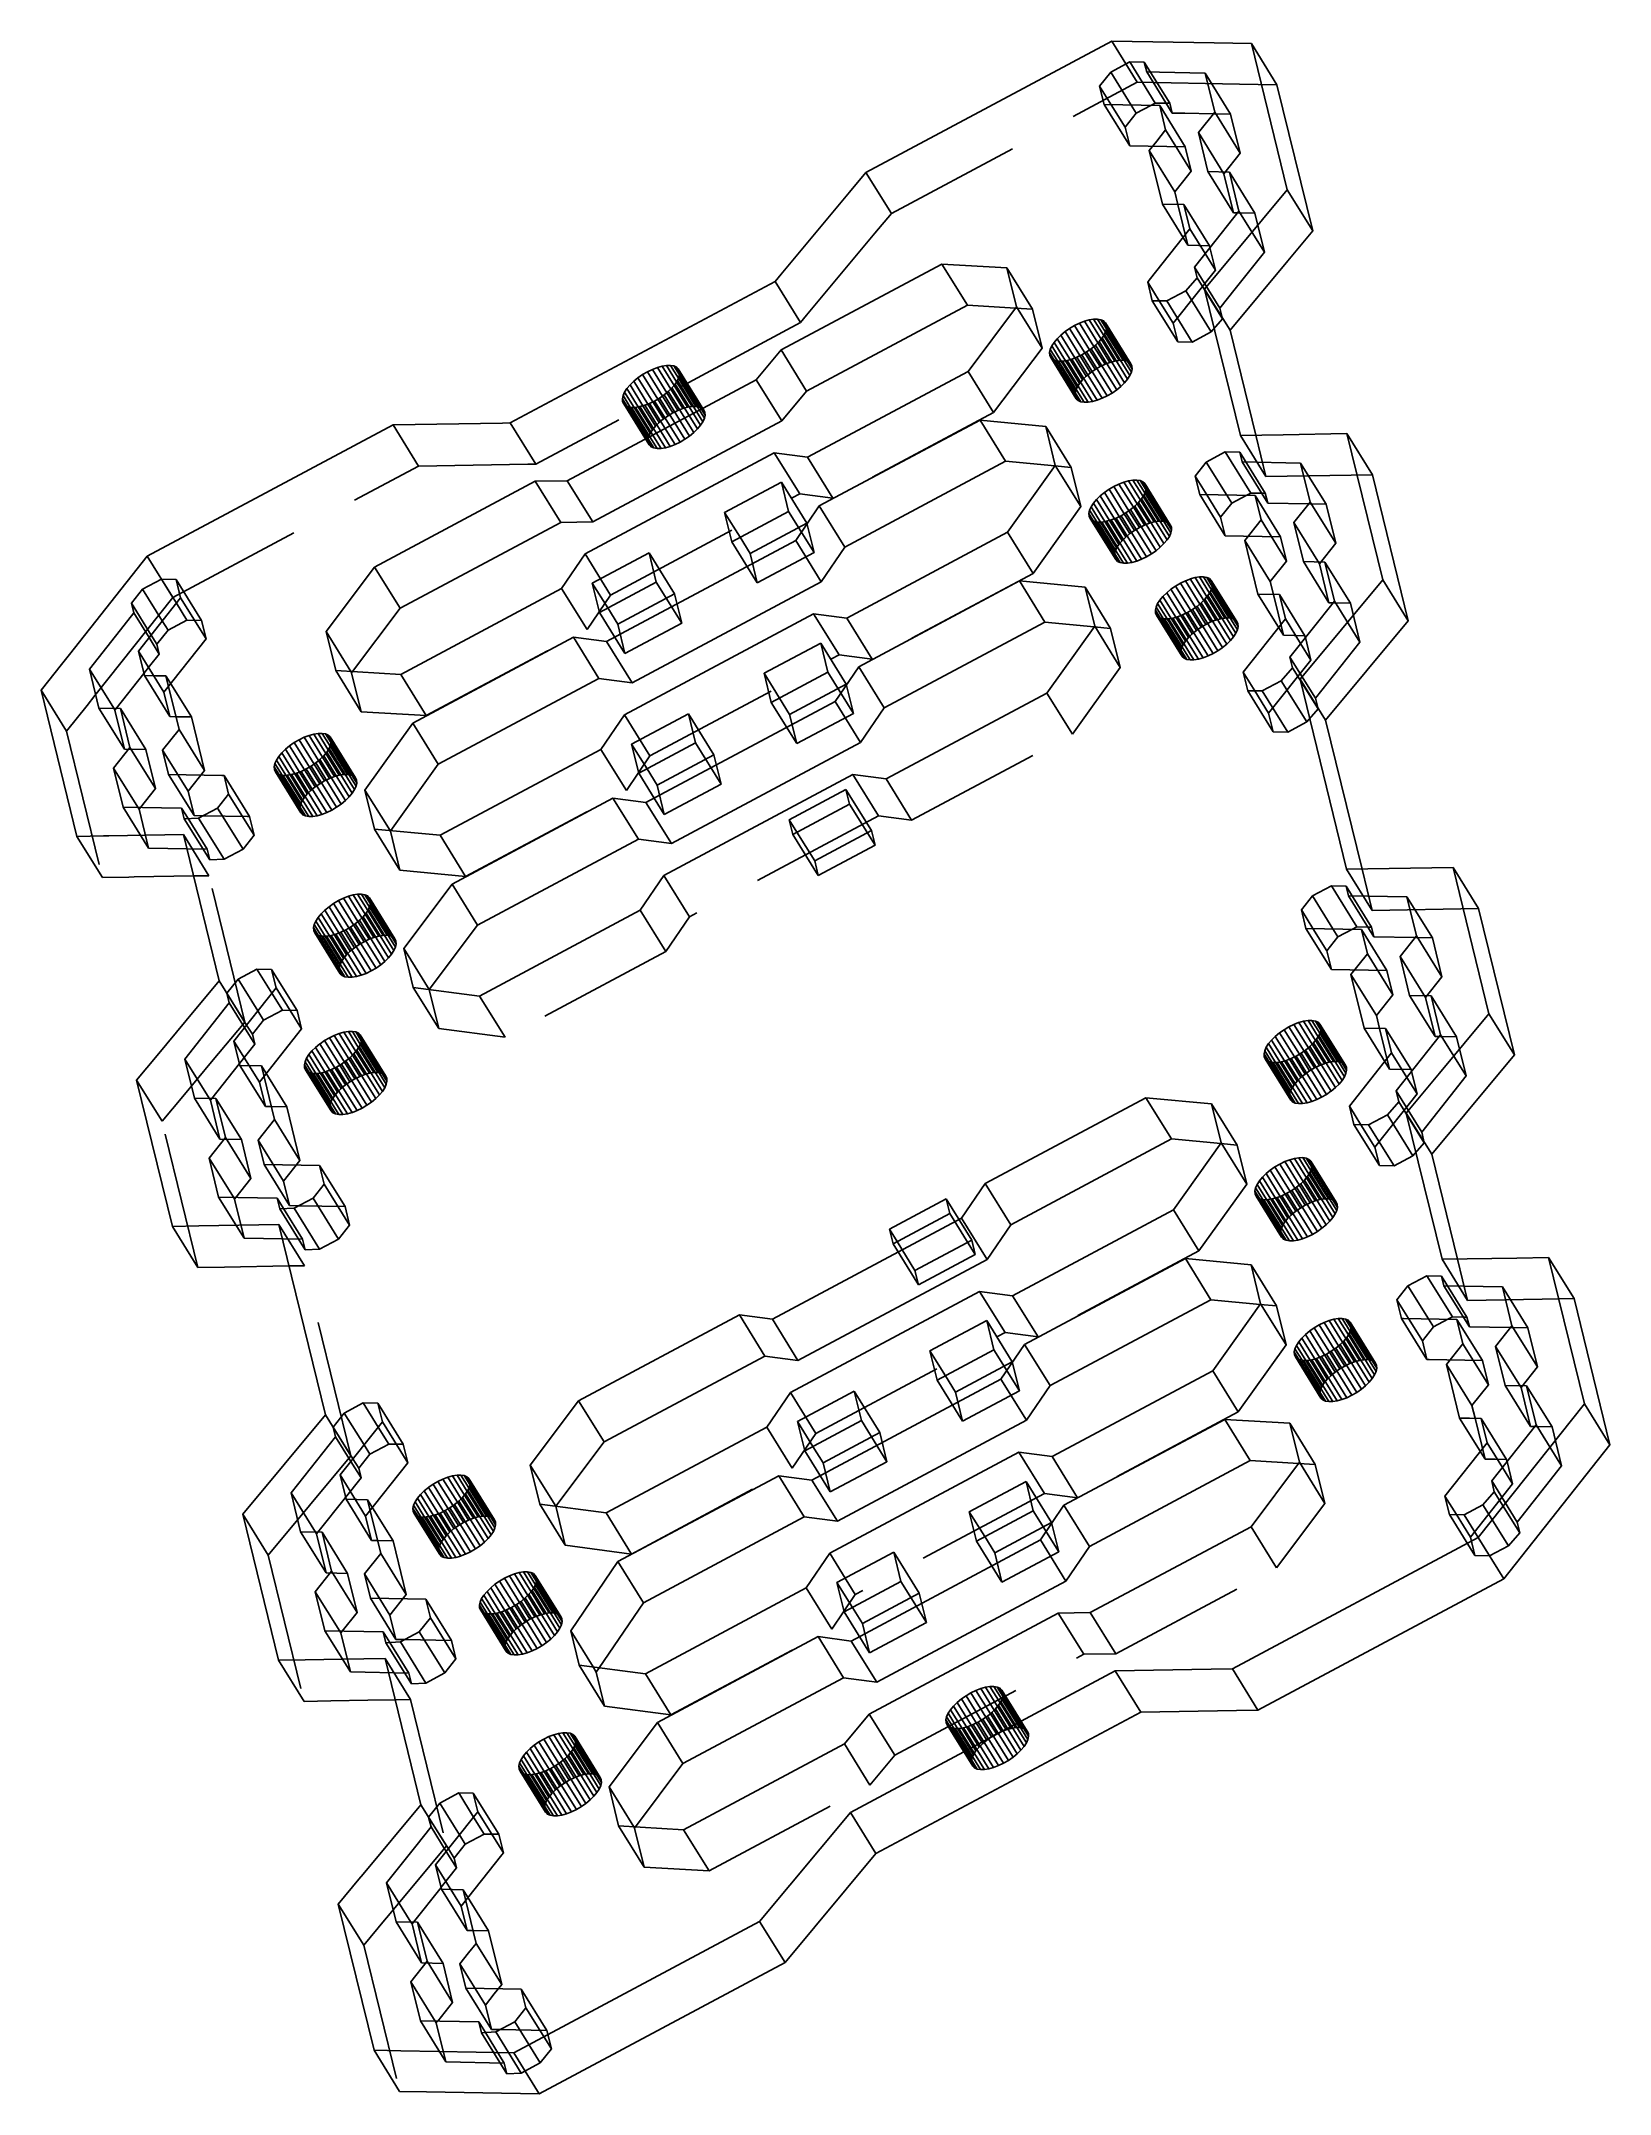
# Model space of a CAD drawing. Header units: millimetres. Extents: x -0.4 to 72.2, y -66.2 to 28.8.
import ezdxf

# ---------------------------------------------------------------- set-up
doc = ezdxf.new("R2010")
doc.units = ezdxf.units.MM
doc.linetypes.add('HIDDEN', pattern=[9.525, 6.35, -3.175])
doc.layers.get('0').update_dxf_attribs({"color": 253, "lineweight": 70, "true_color": 0x8faf8f})
doc.layers.add('Hidden', color=98, linetype='HIDDEN', lineweight=70, true_color=0x054805)

msp = doc.modelspace()

# ---------------------------------------------------------------- linework, layer by layer
at = {"color": 98, "lineweight": -3, "true_color": 0x054805}
for p, q in [((49.115, 28.767), (37.744, 22.693)), ((49.115, 28.767), (53.848, 28.679)), ((53.848, 28.679), (55.574, 28.647)), ((55.574, 28.647), (56.753, 26.746)), ((55.574, 28.647), (57.23, 21.883)), ((49.068, 27.335), (49.943, 27.802)), ((49.943, 27.802), (51.122, 25.901)), ((50.619, 27.79), (49.943, 27.802)), ((50.619, 27.79), (50.729, 27.339)), ((48.554, 26.686), (49.068, 27.335)), ((48.554, 26.686), (49.089, 25.824)), ((48.763, 25.83), (48.554, 26.686)), ((49.068, 27.335), (50.016, 25.807)), ((50.729, 27.339), (51.909, 25.437)), ((50.729, 27.339), (51.317, 27.328)), ((51.317, 27.328), (53.433, 27.289)), ((53.433, 27.289), (53.875, 25.485)), ((58.409, 19.982), (56.753, 26.746)), ((48.763, 25.83), (51.33, 25.782)), ((51.122, 25.901), (50.915, 25.79)), ((51.627, 25.891), (51.122, 25.901)), ((51.33, 25.782), (52.509, 23.881)), ((51.606, 24.655), (51.33, 25.782)), ((52.497, 25.426), (51.909, 25.437)), ((52.497, 25.426), (53.81, 25.402)), ((53.875, 25.485), (53.119, 24.532)), ((51.201, 24.144), (50.85, 23.702)), ((51.201, 24.144), (51.606, 24.655)), ((51.606, 24.655), (52.785, 22.754)), ((52.509, 23.881), (52.785, 22.754)), ((53.119, 24.532), (53.561, 22.728)), ((50.85, 23.702), (52.03, 21.801)), ((51.457, 21.222), (50.85, 23.702)), ((36.98, 21.775), (37.744, 22.693)), ((52.03, 21.801), (52.381, 22.243)), ((52.381, 22.243), (52.785, 22.754)), ((53.561, 22.728), (54.741, 20.827)), ((53.561, 22.728), (54.555, 22.71)), ((54.555, 22.71), (54.996, 20.906)), ((56.083, 20.506), (57.23, 21.883)), ((57.23, 21.883), (58.409, 19.982)), ((36.98, 21.775), (33.824, 17.983)), ((52.451, 21.203), (51.457, 21.222)), ((52.175, 21.208), (52.03, 21.801)), ((52.451, 21.203), (53.63, 19.302)), ((52.727, 20.076), (52.451, 21.203)), ((53.646, 19.204), (54.996, 20.906)), ((50.851, 17.711), (52.727, 20.076)), ((52.727, 20.076), (53.434, 18.936)), ((56.083, 20.506), (53.408, 17.292)), ((54.931, 20.823), (54.741, 20.827)), ((57.263, 18.605), (58.409, 19.982)), ((53.646, 19.204), (52.939, 18.312)), ((53.653, 19.212), (53.63, 19.302)), ((41.256, 18.45), (33.821, 14.478)), ((41.256, 18.45), (42.436, 16.548)), ((41.256, 18.45), (44.266, 18.273)), ((44.266, 18.273), (44.708, 16.469)), ((52.939, 18.312), (53.061, 17.816)), ((54.588, 15.391), (57.263, 18.605)), ((33.541, 17.643), (21.295, 11.102)), ((33.824, 17.983), (33.541, 17.643)), ((50.775, 17.615), (50.851, 17.711)), ((50.775, 17.615), (51.31, 16.752)), ((50.984, 16.758), (50.775, 17.615)), ((51.66, 16.746), (52.535, 17.213)), ((53.061, 17.816), (52.535, 17.213)), ((53.408, 17.292), (54.588, 15.391)), ((55.064, 10.528), (53.408, 17.292)), ((42.436, 16.548), (35.001, 12.577)), ((42.436, 16.548), (44.669, 16.417)), ((42.47, 13.489), (44.708, 16.469)), ((51.66, 16.746), (50.984, 16.758)), ((46.953, 15.328), (46.758, 15.167)), ((46.953, 15.328), (47.166, 15.476)), ((46.953, 15.328), (47.642, 14.216)), ((47.391, 15.608), (47.166, 15.476)), ((47.166, 15.476), (47.87, 14.342)), ((47.391, 15.608), (47.622, 15.719)), ((47.391, 15.608), (48.088, 14.485)), ((47.622, 15.719), (47.85, 15.807)), ((47.622, 15.719), (48.29, 14.642)), ((47.85, 15.807), (48.07, 15.868)), ((47.85, 15.807), (48.47, 14.808)), ((48.07, 15.868), (48.274, 15.9)), ((48.07, 15.868), (48.622, 14.978)), ((48.274, 15.9), (48.456, 15.903)), ((48.274, 15.9), (48.741, 15.146)), ((48.456, 15.903), (48.824, 15.309)), ((48.456, 15.903), (48.611, 15.877)), ((48.611, 15.877), (48.869, 15.461)), ((48.733, 15.822), (48.611, 15.877)), ((48.776, 15.2), (48.669, 15.034)), ((48.733, 15.822), (48.871, 15.599)), ((48.733, 15.822), (48.82, 15.739)), ((48.847, 15.359), (48.776, 15.2)), ((48.82, 15.739), (48.869, 15.632)), ((48.878, 15.504), (48.847, 15.359)), ((48.869, 15.632), (48.878, 15.504)), ((54.588, 15.391), (55.776, 10.54)), ((32.674, 13.101), (33.821, 14.478)), ((33.821, 14.478), (35.001, 12.577)), ((46.236, 14.359), (46.268, 14.504)), ((46.245, 14.231), (46.236, 14.359)), ((46.236, 14.359), (46.453, 14.009)), ((46.268, 14.504), (46.338, 14.663)), ((46.268, 14.504), (46.599, 13.97)), ((46.338, 14.663), (46.446, 14.83)), ((46.338, 14.663), (46.773, 13.962)), ((46.446, 14.83), (46.587, 14.999)), ((46.446, 14.83), (46.97, 13.984)), ((46.587, 14.999), (46.758, 15.167)), ((46.587, 14.999), (47.186, 14.035)), ((46.758, 15.167), (47.412, 14.113)), ((47.723, 14.255), (47.492, 14.144)), ((47.948, 14.387), (47.723, 14.255)), ((48.161, 14.536), (47.948, 14.387)), ((48.161, 14.536), (48.357, 14.696)), ((48.527, 14.864), (48.357, 14.696)), ((48.669, 15.034), (48.527, 14.864)), ((27.2, 13.19), (27.413, 13.339)), ((27.413, 13.339), (27.638, 13.471)), ((27.413, 13.339), (28.117, 12.204)), ((27.638, 13.471), (27.869, 13.582)), ((27.638, 13.471), (28.335, 12.347)), ((27.869, 13.582), (28.097, 13.669)), ((27.869, 13.582), (28.538, 12.504)), ((28.097, 13.669), (28.317, 13.73)), ((28.097, 13.669), (28.717, 12.67)), ((28.317, 13.73), (28.521, 13.763)), ((28.317, 13.73), (28.869, 12.84)), ((28.521, 13.763), (28.703, 13.766)), ((28.521, 13.763), (28.988, 13.009)), ((28.703, 13.766), (29.071, 13.171)), ((28.703, 13.766), (28.858, 13.739)), ((28.858, 13.739), (29.116, 13.323)), ((28.858, 13.739), (28.98, 13.684)), ((28.98, 13.684), (29.118, 13.462)), ((28.98, 13.684), (29.067, 13.602)), ((29.067, 13.602), (29.116, 13.495)), ((29.125, 13.367), (29.094, 13.221)), ((29.125, 13.367), (29.116, 13.495)), ((42.47, 13.489), (35.035, 9.518)), ((46.294, 14.124), (46.245, 14.231)), ((46.245, 14.231), (46.336, 14.084)), ((46.381, 14.042), (46.294, 14.124)), ((46.504, 13.986), (46.381, 14.042)), ((46.504, 13.986), (46.658, 13.96)), ((46.841, 13.963), (46.658, 13.96)), ((47.044, 13.995), (46.841, 13.963)), ((47.264, 14.056), (47.044, 13.995)), ((47.492, 14.144), (47.264, 14.056)), ((23.927, 8.429), (32.674, 13.101)), ((26.483, 12.221), (26.515, 12.367)), ((26.515, 12.367), (26.585, 12.525)), ((26.515, 12.367), (26.846, 11.833)), ((26.585, 12.525), (26.693, 12.692)), ((26.585, 12.525), (27.02, 11.824)), ((26.834, 12.862), (26.693, 12.692)), ((26.693, 12.692), (27.217, 11.846)), ((26.834, 12.862), (27.005, 13.029)), ((26.834, 12.862), (27.433, 11.897)), ((27.005, 13.029), (27.2, 13.19)), ((27.005, 13.029), (27.659, 11.975)), ((27.2, 13.19), (27.889, 12.079)), ((28.408, 12.398), (28.195, 12.25)), ((28.604, 12.559), (28.408, 12.398)), ((28.774, 12.726), (28.604, 12.559)), ((28.916, 12.896), (28.774, 12.726)), ((28.916, 12.896), (29.023, 13.063)), ((29.094, 13.221), (29.023, 13.063)), ((32.674, 13.101), (33.854, 11.2)), ((35.001, 12.577), (33.854, 11.2)), ((26.492, 12.093), (26.483, 12.221)), ((26.483, 12.221), (26.7, 11.872)), ((26.541, 11.986), (26.492, 12.093)), ((26.492, 12.093), (26.583, 11.946)), ((26.628, 11.904), (26.541, 11.986)), ((26.751, 11.849), (26.628, 11.904)), ((26.905, 11.822), (26.751, 11.849)), ((27.088, 11.825), (26.905, 11.822)), ((27.291, 11.858), (27.088, 11.825)), ((27.511, 11.919), (27.291, 11.858)), ((27.739, 12.006), (27.511, 11.919)), ((27.739, 12.006), (27.97, 12.118)), ((28.195, 12.25), (27.97, 12.118)), ((15.877, 11.012), (4.506, 4.938)), ((15.877, 11.012), (20.93, 11.096)), ((21.295, 11.102), (20.93, 11.096)), ((33.854, 11.2), (25.107, 6.527)), ((43.022, 11.234), (35.587, 7.263)), ((43.022, 11.234), (44.202, 9.333)), ((46.06, 10.945), (43.022, 11.234)), ((46.06, 10.945), (46.502, 9.141)), ((57.035, 10.561), (55.064, 10.528)), ((57.035, 10.561), (59.99, 10.609)), ((59.99, 10.609), (61.17, 8.708)), ((59.99, 10.609), (61.646, 3.845)), ((33.502, 9.719), (24.756, 5.047)), ((35.035, 9.518), (33.502, 9.719)), ((54.359, 9.764), (53.484, 9.297)), ((54.359, 9.764), (55.539, 7.863)), ((54.359, 9.764), (55.035, 9.751)), ((55.035, 9.751), (55.145, 9.301)), ((36.767, 5.362), (44.202, 9.333)), ((46.484, 9.116), (44.202, 9.333)), ((44.292, 6.049), (46.502, 9.141)), ((53.484, 9.297), (52.97, 8.648)), ((52.97, 8.648), (53.505, 7.786)), ((52.97, 8.648), (53.18, 7.792)), ((53.484, 9.297), (54.433, 7.768)), ((55.145, 9.301), (56.325, 7.399)), ((55.145, 9.301), (57.85, 9.25)), ((57.85, 9.25), (58.291, 7.447)), ((61.17, 8.708), (62.826, 1.944)), ((22.45, 8.404), (15.015, 4.433)), ((23.927, 8.429), (22.45, 8.404)), ((22.45, 8.404), (23.63, 6.503)), ((23.927, 8.429), (25.107, 6.527)), ((31.21, 6.964), (33.834, 8.366)), ((34.165, 7.013), (33.834, 8.366)), ((48.409, 7.559), (48.579, 7.726)), ((48.774, 7.887), (48.579, 7.726)), ((48.579, 7.726), (49.233, 6.672)), ((48.774, 7.887), (48.988, 8.035)), ((48.774, 7.887), (49.464, 6.776)), ((48.988, 8.035), (49.213, 8.167)), ((48.988, 8.035), (49.692, 6.901)), ((49.213, 8.167), (49.444, 8.279)), ((49.213, 8.167), (49.91, 7.044)), ((49.444, 8.279), (49.672, 8.366)), ((49.444, 8.279), (50.112, 7.201)), ((49.672, 8.366), (49.891, 8.427)), ((49.672, 8.366), (50.292, 7.367)), ((49.891, 8.427), (50.095, 8.46)), ((49.891, 8.427), (50.444, 7.537)), ((50.095, 8.46), (50.277, 8.463)), ((50.095, 8.46), (50.563, 7.706)), ((50.277, 8.463), (50.646, 7.868)), ((50.277, 8.463), (50.432, 8.436)), ((50.432, 8.436), (50.69, 8.02)), ((50.555, 8.381), (50.432, 8.436)), ((50.598, 7.76), (50.49, 7.593)), ((50.555, 8.381), (50.693, 8.158)), ((50.555, 8.381), (50.642, 8.299)), ((50.668, 7.918), (50.598, 7.76)), ((50.642, 8.299), (50.691, 8.192)), ((50.7, 8.064), (50.668, 7.918)), ((50.691, 8.192), (50.7, 8.064)), ((55.746, 7.744), (53.18, 7.792)), ((55.539, 7.863), (55.331, 7.752)), ((55.539, 7.863), (56.043, 7.853)), ((55.746, 7.744), (56.926, 5.843)), ((56.022, 6.617), (55.746, 7.744)), ((31.21, 6.964), (31.923, 5.815)), ((31.541, 5.611), (31.21, 6.964)), ((34.165, 7.013), (31.541, 5.611)), ((34.496, 5.66), (35.587, 7.263)), ((35.587, 7.263), (36.767, 5.362)), ((48.058, 6.918), (48.089, 7.064)), ((48.058, 6.918), (48.275, 6.568)), ((48.058, 6.918), (48.067, 6.79)), ((48.067, 6.79), (48.115, 6.683)), ((48.067, 6.79), (48.158, 6.643)), ((48.089, 7.064), (48.16, 7.222)), ((48.089, 7.064), (48.421, 6.529)), ((48.115, 6.683), (48.203, 6.601)), ((48.16, 7.222), (48.267, 7.389)), ((48.16, 7.222), (48.595, 6.521)), ((48.267, 7.389), (48.409, 7.559)), ((48.267, 7.389), (48.792, 6.543)), ((48.409, 7.559), (49.007, 6.594)), ((49.086, 6.616), (49.314, 6.703)), ((49.544, 6.815), (49.314, 6.703)), ((49.77, 6.946), (49.544, 6.815)), ((49.983, 7.095), (49.77, 6.946)), ((49.983, 7.095), (50.178, 7.256)), ((50.349, 7.423), (50.178, 7.256)), ((50.49, 7.593), (50.349, 7.423)), ((58.226, 7.364), (56.325, 7.399)), ((57.536, 6.494), (58.291, 7.447)), ((23.63, 6.503), (16.195, 2.532)), ((25.107, 6.527), (23.63, 6.503)), ((44.292, 6.049), (36.857, 2.077)), ((48.325, 6.546), (48.203, 6.601)), ((48.48, 6.519), (48.325, 6.546)), ((48.662, 6.522), (48.48, 6.519)), ((48.866, 6.555), (48.662, 6.522)), ((49.086, 6.616), (48.866, 6.555)), ((56.022, 6.617), (55.266, 5.664)), ((56.022, 6.617), (57.202, 4.716)), ((56.926, 5.843), (57.202, 4.716)), ((57.536, 6.494), (57.977, 4.69)), ((4.506, 4.938), (0.906, 0.399)), ((24.756, 5.047), (23.664, 3.444)), ((25.087, 3.694), (27.711, 5.095)), ((34.496, 5.66), (25.749, 0.988)), ((27.711, 5.095), (28.042, 3.742)), ((34.496, 5.66), (35.676, 3.759)), ((35.676, 3.759), (36.767, 5.362)), ((55.266, 5.664), (56.446, 3.763)), ((55.873, 3.184), (55.266, 5.664)), ((4.288, 3.415), (5.162, 3.882)), ((5.162, 3.882), (5.854, 2.768)), ((5.162, 3.882), (5.838, 3.869)), ((6.048, 3.013), (5.838, 3.869)), ((12.777, 1.453), (15.015, 4.433)), ((15.015, 4.433), (16.195, 2.532)), ((52.518, 3.802), (52.287, 3.69)), ((52.518, 3.802), (52.734, 3.885)), ((52.518, 3.802), (53.187, 2.724)), ((52.734, 3.885), (52.746, 3.889)), ((52.966, 3.95), (52.746, 3.889)), ((52.746, 3.889), (53.366, 2.89)), ((53.17, 3.983), (52.966, 3.95)), ((52.966, 3.95), (53.518, 3.06)), ((53.17, 3.983), (53.352, 3.986)), ((53.17, 3.983), (53.637, 3.229)), ((53.352, 3.986), (53.72, 3.391)), ((53.352, 3.986), (53.507, 3.959)), ((53.507, 3.959), (53.765, 3.543)), ((53.507, 3.959), (53.629, 3.904)), ((53.629, 3.904), (53.767, 3.681)), ((53.629, 3.904), (53.716, 3.822)), ((53.716, 3.822), (53.765, 3.715)), ((57.202, 4.716), (56.446, 3.763)), ((61.646, 3.845), (57.825, -0.746)), ((57.977, 4.69), (59.157, 2.789)), ((57.977, 4.69), (58.971, 4.672)), ((58.971, 4.672), (59.412, 2.868)), ((61.646, 3.845), (62.826, 1.944)), ((4.288, 3.415), (3.773, 2.766)), ((6.048, 3.013), (4.096, 0.552)), ((4.288, 3.415), (5.2, 1.944)), ((23.664, 3.444), (16.229, -0.528)), ((25.087, 3.694), (25.8, 2.545)), ((25.087, 3.694), (25.418, 2.341)), ((28.042, 3.742), (25.418, 2.341)), ((26.929, -0.913), (35.676, 3.759)), ((44.844, 3.794), (37.409, -0.178)), ((44.844, 3.794), (46.024, 1.893)), ((47.882, 3.504), (44.844, 3.794)), ((48.324, 1.701), (47.882, 3.504)), ((51.234, 2.745), (51.342, 2.912)), ((51.342, 2.912), (51.483, 3.082)), ((51.342, 2.912), (51.866, 2.066)), ((51.483, 3.082), (51.654, 3.249)), ((51.483, 3.082), (52.082, 2.117)), ((51.654, 3.249), (51.849, 3.41)), ((51.654, 3.249), (52.308, 2.195)), ((51.849, 3.41), (52.062, 3.558)), ((51.849, 3.41), (52.538, 2.299)), ((52.062, 3.558), (52.287, 3.69)), ((52.062, 3.558), (52.766, 2.424)), ((52.287, 3.69), (52.984, 2.567)), ((53.423, 2.946), (53.253, 2.779)), ((53.565, 3.116), (53.423, 2.946)), ((53.672, 3.283), (53.565, 3.116)), ((53.743, 3.441), (53.672, 3.283)), ((53.743, 3.441), (53.774, 3.587)), ((53.765, 3.715), (53.774, 3.587)), ((56.867, 3.165), (55.873, 3.184)), ((56.446, 3.763), (56.591, 3.17)), ((56.867, 3.165), (58.047, 1.264)), ((57.143, 2.038), (56.867, 3.165)), ((59.412, 2.868), (57.355, 0.274)), ((3.884, 2.315), (3.436, 1.751)), ((3.773, 2.766), (4.686, 1.295)), ((3.773, 2.766), (3.884, 2.315)), ((3.884, 2.315), (4.591, 1.176)), ((16.195, 2.532), (13.996, -0.397)), ((26.577, -2.394), (35.324, 2.278)), ((36.857, 2.077), (35.324, 2.278)), ((51.164, 2.587), (51.132, 2.441)), ((51.141, 2.313), (51.132, 2.441)), ((51.132, 2.441), (51.349, 2.091)), ((51.19, 2.206), (51.141, 2.313)), ((51.141, 2.313), (51.232, 2.166)), ((51.164, 2.587), (51.234, 2.745)), ((51.164, 2.587), (51.495, 2.052)), ((51.277, 2.124), (51.19, 2.206)), ((51.234, 2.745), (51.669, 2.044)), ((51.4, 2.069), (51.277, 2.124)), ((51.554, 2.042), (51.4, 2.069)), ((51.737, 2.045), (51.554, 2.042)), ((51.737, 2.045), (51.94, 2.078)), ((51.94, 2.078), (52.16, 2.139)), ((52.388, 2.226), (52.16, 2.139)), ((52.619, 2.338), (52.388, 2.226)), ((52.844, 2.47), (52.619, 2.338)), ((53.046, 2.61), (52.844, 2.47)), ((53.046, 2.61), (53.057, 2.618)), ((53.253, 2.779), (53.057, 2.618)), ((57.143, 2.038), (55.191, -0.423)), ((57.143, 2.038), (57.85, 0.898)), ((62.826, 1.944), (59.004, -2.647)), ((59.347, 2.785), (59.157, 2.789)), ((1.826, -0.278), (3.436, 1.751)), ((12.777, 1.453), (13.922, -0.392)), ((13.219, -0.351), (12.777, 1.453)), ((16.781, -2.782), (24.216, 1.189)), ((24.216, 1.189), (25.396, -0.712)), ((25.749, 0.988), (24.216, 1.189)), ((25.749, 0.988), (26.929, -0.913)), ((38.589, -2.079), (46.024, 1.893)), ((46.024, 1.893), (48.306, 1.675)), ((48.324, 1.701), (46.114, -1.392)), ((58.047, 1.264), (58.069, 1.174)), ((0.906, 0.399), (0.538, -0.064)), ((4.096, 0.552), (4.372, -0.576)), ((33.031, -0.476), (35.655, 0.925)), ((35.655, 0.925), (35.987, -0.428)), ((57.355, 0.274), (57.477, -0.222)), ((0.538, -0.064), (-0.407, -1.255)), ((1.826, -0.278), (2.954, -2.095)), ((2.268, -2.082), (1.826, -0.278)), ((4.35, -0.485), (3.072, -2.097)), ((4.372, -0.576), (5.552, -2.477)), ((4.904, -0.586), (4.372, -0.576)), ((5.366, -0.594), (4.904, -0.586)), ((5.973, -3.074), (5.366, -0.594)), ((16.229, -0.528), (13.219, -0.351)), ((25.396, -0.712), (17.961, -4.684)), ((26.929, -0.913), (25.396, -0.712)), ((33.031, -0.476), (33.744, -1.625)), ((33.031, -0.476), (33.363, -1.829)), ((33.363, -1.829), (35.987, -0.428)), ((36.318, -1.78), (37.409, -0.178)), ((37.409, -0.178), (38.589, -2.079)), ((55.191, -0.423), (55.726, -1.286)), ((55.401, -1.28), (55.191, -0.423)), ((56.951, -0.825), (56.077, -1.292)), ((56.951, -0.825), (57.477, -0.222)), ((57.825, -0.746), (59.004, -2.647)), ((57.825, -0.746), (59.977, -9.539)), ((1.249, -8.02), (-0.407, -1.255)), ((27.571, -6.453), (36.318, -1.78)), ((36.318, -1.78), (37.498, -3.682)), ((46.114, -1.392), (38.679, -5.364)), ((56.077, -1.292), (55.401, -1.28)), ((3.262, -2.1), (2.268, -2.082)), ((3.262, -2.1), (4.442, -4.002)), ((3.703, -3.904), (3.262, -2.1)), ((5.828, -2.482), (5.552, -2.477)), ((14.571, -5.875), (16.781, -2.782)), ((16.781, -2.782), (17.961, -4.684)), ((25.486, -3.997), (26.577, -2.394)), ((29.533, -2.345), (26.908, -3.747)), ((29.533, -2.345), (29.864, -3.698)), ((37.498, -3.682), (38.589, -2.079)), ((59.004, -2.647), (60.689, -9.528)), ((5.217, -4.027), (5.973, -3.074)), ((11.09, -3.829), (11.304, -3.68)), ((11.304, -3.68), (11.529, -3.548)), ((11.304, -3.68), (12.008, -4.815)), ((11.529, -3.548), (11.759, -3.437)), ((11.529, -3.548), (12.226, -4.672)), ((11.759, -3.437), (11.988, -3.35)), ((11.759, -3.437), (12.428, -4.515)), ((11.988, -3.35), (12.207, -3.289)), ((11.988, -3.35), (12.608, -4.349)), ((12.207, -3.289), (12.411, -3.256)), ((12.207, -3.289), (12.76, -4.179)), ((12.411, -3.256), (12.593, -3.253)), ((12.411, -3.256), (12.879, -4.01)), ((12.593, -3.253), (12.962, -3.847)), ((12.593, -3.253), (12.748, -3.28)), ((12.748, -3.28), (13.006, -3.696)), ((12.748, -3.28), (12.871, -3.335)), ((12.871, -3.335), (13.009, -3.557)), ((12.871, -3.335), (12.958, -3.417)), ((12.914, -3.956), (12.984, -3.798)), ((12.958, -3.417), (13.007, -3.524)), ((13.015, -3.652), (12.984, -3.798)), ((13.007, -3.524), (13.015, -3.652)), ((26.908, -3.747), (27.621, -4.896)), ((26.908, -3.747), (27.24, -5.1)), ((27.24, -5.1), (29.864, -3.698)), ((37.498, -3.682), (28.751, -8.354)), ((2.948, -4.857), (3.703, -3.904)), ((3.703, -3.904), (4.883, -5.805)), ((4.442, -4.002), (4.883, -5.805)), ((5.493, -5.155), (5.217, -4.027)), ((10.374, -4.798), (10.405, -4.652)), ((10.405, -4.652), (10.476, -4.494)), ((10.405, -4.652), (10.737, -5.186)), ((10.476, -4.494), (10.583, -4.327)), ((10.476, -4.494), (10.911, -5.195)), ((10.724, -4.157), (10.583, -4.327)), ((10.583, -4.327), (11.108, -5.173)), ((10.724, -4.157), (10.895, -3.989)), ((10.724, -4.157), (11.323, -5.122)), ((10.895, -3.989), (11.09, -3.829)), ((10.895, -3.989), (11.549, -5.044)), ((11.09, -3.829), (11.78, -4.94)), ((12.086, -4.769), (12.299, -4.621)), ((12.494, -4.46), (12.299, -4.621)), ((12.665, -4.293), (12.494, -4.46)), ((12.665, -4.293), (12.806, -4.123)), ((12.806, -4.123), (12.914, -3.956)), ((17.961, -4.684), (15.769, -7.751)), ((18.051, -7.968), (25.486, -3.997)), ((2.948, -4.857), (4.075, -6.674)), ((2.948, -4.857), (3.389, -6.661)), ((5.493, -5.155), (6.673, -7.056)), ((5.493, -5.155), (7.959, -5.2)), ((7.959, -5.2), (8.059, -5.202)), ((8.059, -5.202), (8.269, -6.059)), ((10.374, -4.798), (10.383, -4.926)), ((10.374, -4.798), (10.591, -5.147)), ((10.431, -5.033), (10.383, -4.926)), ((10.383, -4.926), (10.474, -5.073)), ((10.518, -5.115), (10.431, -5.033)), ((10.641, -5.17), (10.518, -5.115)), ((10.796, -5.197), (10.641, -5.17)), ((10.978, -5.194), (10.796, -5.197)), ((11.182, -5.161), (10.978, -5.194)), ((11.401, -5.1), (11.182, -5.161)), ((11.401, -5.1), (11.63, -5.013)), ((11.86, -4.901), (11.63, -5.013)), ((12.086, -4.769), (11.86, -4.901)), ((37.146, -5.163), (28.399, -9.835)), ((38.679, -5.364), (37.146, -5.163)), ((4.193, -6.676), (4.883, -5.805)), ((8.269, -6.059), (7.755, -6.707)), ((14.571, -5.875), (15.733, -7.748)), ((15.013, -7.679), (14.571, -5.875)), ((26.038, -6.252), (18.603, -10.223)), ((26.038, -6.252), (27.218, -8.153)), ((26.038, -6.252), (27.571, -6.453)), ((27.571, -6.453), (28.751, -8.354)), ((34.195, -7.249), (36.819, -5.847)), ((36.985, -6.524), (34.361, -7.925)), ((36.985, -6.524), (36.819, -5.847)), ((5.164, -6.694), (3.389, -6.661)), ((6.094, -6.711), (5.164, -6.694)), ((6.094, -6.711), (6.396, -7.198)), ((6.215, -7.207), (6.094, -6.711)), ((6.215, -7.207), (6.88, -7.174)), ((7.088, -7.063), (6.673, -7.056)), ((7.755, -6.707), (6.88, -7.174)), ((34.195, -7.249), (34.551, -7.823)), ((34.361, -7.925), (34.195, -7.249)), ((2.481, -7.999), (1.249, -8.02)), ((1.249, -8.02), (2.429, -9.921)), ((2.481, -7.999), (2.727, -7.995)), ((6.175, -7.938), (2.727, -7.995)), ((7.831, -14.703), (6.175, -7.938)), ((18.051, -7.968), (15.013, -7.679)), ((27.218, -8.153), (19.783, -12.124)), ((28.751, -8.354), (27.218, -8.153)), ((59.977, -9.539), (64.903, -9.458)), ((64.903, -9.458), (66.083, -11.359)), ((64.903, -9.458), (66.559, -16.222)), ((2.429, -9.921), (3.66, -9.901)), ((3.907, -9.896), (3.66, -9.901)), ((3.907, -9.896), (6.643, -9.851)), ((16.365, -13.203), (18.603, -10.223)), ((18.603, -10.223), (19.783, -12.124)), ((28.399, -9.835), (27.308, -11.438)), ((58.397, -10.771), (59.272, -10.303)), ((59.272, -10.303), (60.452, -12.205)), ((59.948, -10.316), (59.272, -10.303)), ((59.948, -10.316), (60.059, -10.767)), ((12.717, -11.43), (12.912, -11.27)), ((12.912, -11.27), (13.125, -11.121)), ((12.912, -11.27), (13.602, -12.381)), ((13.125, -11.121), (13.351, -10.989)), ((13.125, -11.121), (13.829, -12.256)), ((13.351, -10.989), (13.581, -10.878)), ((13.351, -10.989), (14.048, -12.112)), ((13.581, -10.878), (13.809, -10.79)), ((13.581, -10.878), (14.25, -11.955)), ((13.809, -10.79), (14.029, -10.729)), ((13.809, -10.79), (14.429, -11.789)), ((14.029, -10.729), (14.233, -10.697)), ((14.029, -10.729), (14.581, -11.619)), ((14.233, -10.697), (14.415, -10.694)), ((14.233, -10.697), (14.701, -11.451)), ((14.415, -10.694), (14.784, -11.288)), ((14.415, -10.694), (14.57, -10.72)), ((14.57, -10.72), (14.828, -11.136)), ((14.57, -10.72), (14.693, -10.776)), ((14.693, -10.776), (14.831, -10.998)), ((14.693, -10.776), (14.78, -10.858)), ((14.806, -11.238), (14.735, -11.397)), ((14.828, -10.965), (14.78, -10.858)), ((14.837, -11.093), (14.806, -11.238)), ((14.828, -10.965), (14.837, -11.093)), ((57.883, -11.419), (58.397, -10.771)), ((58.397, -10.771), (59.346, -12.299)), ((60.059, -10.767), (61.238, -12.668)), ((60.059, -10.767), (62.763, -10.817)), ((62.763, -10.817), (63.205, -12.621)), ((66.083, -11.359), (67.739, -18.123)), ((12.195, -12.238), (12.227, -12.093)), ((12.195, -12.238), (12.204, -12.366)), ((12.195, -12.238), (12.413, -12.588)), ((12.227, -12.093), (12.297, -11.934)), ((12.227, -12.093), (12.558, -12.627)), ((12.297, -11.934), (12.405, -11.768)), ((12.297, -11.934), (12.732, -12.635)), ((12.546, -11.598), (12.405, -11.768)), ((12.405, -11.768), (12.93, -12.614)), ((12.546, -11.598), (12.717, -11.43)), ((12.546, -11.598), (13.145, -12.563)), ((12.717, -11.43), (13.371, -12.484)), ((13.682, -12.342), (13.452, -12.453)), ((13.682, -12.342), (13.907, -12.21)), ((14.121, -12.061), (13.907, -12.21)), ((14.316, -11.901), (14.121, -12.061)), ((14.487, -11.733), (14.316, -11.901)), ((14.628, -11.563), (14.487, -11.733)), ((14.628, -11.563), (14.735, -11.397)), ((17.545, -15.104), (19.783, -12.124)), ((27.308, -11.438), (19.873, -15.409)), ((57.883, -11.419), (58.418, -12.282)), ((58.093, -12.276), (57.883, -11.419)), ((60.659, -12.323), (58.093, -12.276)), ((60.452, -12.205), (60.244, -12.315)), ((60.452, -12.205), (60.957, -12.214)), ((60.659, -12.323), (61.839, -14.224)), ((60.935, -13.451), (60.659, -12.323)), ((12.253, -12.473), (12.204, -12.366)), ((12.204, -12.366), (12.295, -12.513)), ((12.34, -12.555), (12.253, -12.473)), ((12.463, -12.611), (12.34, -12.555)), ((12.618, -12.637), (12.463, -12.611)), ((12.8, -12.634), (12.618, -12.637)), ((13.004, -12.602), (12.8, -12.634)), ((13.223, -12.541), (13.004, -12.602)), ((13.452, -12.453), (13.223, -12.541)), ((16.365, -13.203), (17.545, -15.104)), ((16.365, -13.203), (16.807, -15.007)), ((63.139, -12.703), (61.238, -12.668)), ((63.205, -12.621), (62.449, -13.573)), ((8.704, -14.623), (9.579, -14.156)), ((9.579, -14.156), (10.27, -15.27)), ((9.579, -14.156), (10.255, -14.169)), ((10.464, -15.025), (10.255, -14.169)), ((60.179, -14.403), (60.935, -13.451)), ((60.935, -13.451), (62.115, -15.352)), ((61.839, -14.224), (62.115, -15.352)), ((62.89, -15.377), (62.449, -13.573)), ((6.302, -16.539), (7.831, -14.703)), ((8.704, -14.623), (8.19, -15.272)), ((8.512, -17.486), (10.464, -15.025)), ((8.704, -14.623), (9.617, -16.094)), ((19.873, -15.409), (16.807, -15.007)), ((60.179, -14.403), (61.359, -16.305)), ((60.787, -16.884), (60.179, -14.403)), ((6.243, -18.316), (8.3, -15.723)), ((8.19, -15.272), (9.102, -16.743)), ((8.3, -15.723), (8.19, -15.272)), ((8.3, -15.723), (9.007, -16.862)), ((61.359, -16.305), (62.115, -15.352)), ((62.89, -15.377), (64.07, -17.279)), ((62.89, -15.377), (63.884, -15.396)), ((63.884, -15.396), (64.326, -17.199)), ((4.965, -18.146), (6.302, -16.539)), ((13.385, -17.136), (13.604, -17.075)), ((13.604, -17.075), (13.808, -17.043)), ((13.604, -17.075), (14.157, -17.965)), ((13.808, -17.043), (13.99, -17.04)), ((13.808, -17.043), (14.276, -17.797)), ((13.99, -17.04), (14.359, -17.634)), ((13.99, -17.04), (14.145, -17.066)), ((14.145, -17.066), (14.403, -17.482)), ((14.145, -17.066), (14.268, -17.122)), ((56.872, -17.108), (57.086, -16.96)), ((57.086, -16.96), (57.311, -16.828)), ((57.086, -16.96), (57.79, -18.094)), ((57.311, -16.828), (57.541, -16.716)), ((57.311, -16.828), (58.008, -17.951)), ((57.541, -16.716), (57.758, -16.633)), ((57.541, -16.716), (58.21, -17.794)), ((57.758, -16.633), (57.77, -16.629)), ((57.77, -16.629), (57.989, -16.568)), ((57.77, -16.629), (58.39, -17.628)), ((58.193, -16.536), (57.989, -16.568)), ((57.989, -16.568), (58.542, -17.458)), ((58.193, -16.536), (58.375, -16.533)), ((58.193, -16.536), (58.661, -17.289)), ((58.375, -16.533), (58.744, -17.127)), ((58.375, -16.533), (58.53, -16.559)), ((58.53, -16.559), (58.788, -16.975)), ((58.53, -16.559), (58.653, -16.614)), ((58.653, -16.614), (58.791, -16.837)), ((58.653, -16.614), (58.74, -16.697)), ((58.766, -17.077), (58.696, -17.236)), ((58.74, -16.697), (58.789, -16.803)), ((58.766, -17.077), (58.798, -16.932)), ((58.789, -16.803), (58.798, -16.932)), ((61.78, -16.902), (60.787, -16.884)), ((61.359, -16.305), (61.504, -16.897)), ((61.78, -16.902), (62.96, -18.803)), ((62.056, -18.029), (61.78, -16.902)), ((66.559, -16.222), (64.266, -18.977)), ((66.559, -16.222), (67.739, -18.123)), ((8.512, -17.486), (8.788, -18.614)), ((11.98, -18.114), (12.122, -17.944)), ((12.122, -17.944), (12.292, -17.776)), ((12.122, -17.944), (12.72, -18.909)), ((12.487, -17.616), (12.292, -17.776)), ((12.292, -17.776), (12.947, -18.83)), ((12.487, -17.616), (12.498, -17.608)), ((12.487, -17.616), (13.177, -18.727)), ((12.498, -17.608), (12.701, -17.467)), ((12.701, -17.467), (12.926, -17.335)), ((12.701, -17.467), (13.405, -18.601)), ((12.926, -17.335), (13.157, -17.224)), ((12.926, -17.335), (13.623, -18.458)), ((13.157, -17.224), (13.385, -17.136)), ((13.157, -17.224), (13.825, -18.301)), ((13.385, -17.136), (14.005, -18.135)), ((14.203, -17.909), (14.062, -18.079)), ((14.311, -17.743), (14.203, -17.909)), ((14.268, -17.122), (14.406, -17.344)), ((14.268, -17.122), (14.355, -17.204)), ((14.311, -17.743), (14.381, -17.584)), ((14.355, -17.204), (14.404, -17.311)), ((14.413, -17.439), (14.381, -17.584)), ((14.404, -17.311), (14.413, -17.439)), ((56.156, -18.077), (56.187, -17.931)), ((56.187, -17.931), (56.258, -17.773)), ((56.187, -17.931), (56.519, -18.466)), ((56.258, -17.773), (56.365, -17.606)), ((56.258, -17.773), (56.693, -18.474)), ((56.365, -17.606), (56.506, -17.437)), ((56.365, -17.606), (56.89, -18.452)), ((56.506, -17.437), (56.677, -17.269)), ((56.506, -17.437), (57.105, -18.401)), ((56.677, -17.269), (56.872, -17.108)), ((56.677, -17.269), (57.331, -18.323)), ((56.872, -17.108), (57.562, -18.22)), ((58.07, -17.908), (57.868, -18.049)), ((58.07, -17.908), (58.081, -17.9)), ((58.276, -17.74), (58.081, -17.9)), ((58.447, -17.572), (58.276, -17.74)), ((58.588, -17.402), (58.447, -17.572)), ((58.696, -17.236), (58.588, -17.402)), ((62.056, -18.029), (60.104, -20.49)), ((62.056, -18.029), (62.763, -19.169)), ((64.326, -17.199), (62.268, -19.793)), ((64.07, -17.279), (64.26, -17.282)), ((4.965, -18.146), (4.009, -19.293)), ((6.243, -18.316), (7.37, -20.133)), ((6.684, -20.12), (6.243, -18.316)), ((7.488, -20.135), (8.766, -18.523)), ((8.788, -18.614), (9.968, -20.515)), ((8.788, -18.614), (9.782, -18.632)), ((9.782, -18.632), (10.389, -21.112)), ((11.771, -18.584), (11.802, -18.439)), ((11.771, -18.584), (11.78, -18.712)), ((11.771, -18.584), (11.988, -18.934)), ((11.828, -18.819), (11.78, -18.712)), ((11.78, -18.712), (11.871, -18.859)), ((11.802, -18.439), (11.873, -18.28)), ((11.802, -18.439), (12.134, -18.973)), ((11.916, -18.901), (11.828, -18.819)), ((11.98, -18.114), (11.873, -18.28)), ((11.873, -18.28), (12.308, -18.981)), ((12.038, -18.957), (11.916, -18.901)), ((11.98, -18.114), (12.505, -18.959)), ((12.193, -18.983), (12.038, -18.957)), ((12.375, -18.98), (12.193, -18.983)), ((12.579, -18.948), (12.375, -18.98)), ((12.579, -18.948), (12.799, -18.887)), ((12.81, -18.882), (12.799, -18.887)), ((13.027, -18.799), (12.81, -18.882)), ((13.027, -18.799), (13.257, -18.688)), ((13.483, -18.556), (13.257, -18.688)), ((13.696, -18.407), (13.483, -18.556)), ((13.891, -18.247), (13.696, -18.407)), ((14.062, -18.079), (13.891, -18.247)), ((56.165, -18.205), (56.156, -18.077)), ((56.156, -18.077), (56.373, -18.427)), ((56.165, -18.205), (56.213, -18.312)), ((56.165, -18.205), (56.256, -18.352)), ((56.213, -18.312), (56.3, -18.394)), ((56.3, -18.394), (56.423, -18.449)), ((56.578, -18.476), (56.423, -18.449)), ((56.76, -18.473), (56.578, -18.476)), ((56.964, -18.44), (56.76, -18.473)), ((57.184, -18.38), (56.964, -18.44)), ((57.412, -18.292), (57.184, -18.38)), ((57.642, -18.181), (57.412, -18.292)), ((57.868, -18.049), (57.642, -18.181)), ((64.266, -18.977), (62.738, -20.813)), ((62.96, -18.803), (62.982, -18.893)), ((67.739, -18.123), (65.446, -20.878)), ((5.665, -26.058), (4.009, -19.293)), ((62.268, -19.793), (62.39, -20.289)), ((7.678, -20.138), (6.684, -20.12)), ((7.678, -20.138), (8.858, -22.04)), ((8.12, -21.942), (7.678, -20.138)), ((10.244, -20.52), (9.968, -20.515)), ((43.261, -24.078), (50.696, -20.107)), ((50.696, -20.107), (53.734, -20.396)), ((50.696, -20.107), (51.875, -22.008)), ((53.734, -20.396), (54.175, -22.2)), ((60.104, -20.49), (60.639, -21.353)), ((60.314, -21.347), (60.104, -20.49)), ((62.39, -20.289), (61.865, -20.892)), ((62.738, -20.813), (63.918, -22.714)), ((64.394, -27.577), (62.738, -20.813)), ((65.446, -20.878), (63.918, -22.714)), ((10.389, -21.112), (9.633, -22.065)), ((60.99, -21.36), (60.314, -21.347)), ((60.99, -21.36), (61.865, -20.892)), ((7.364, -22.895), (8.12, -21.942)), ((8.12, -21.942), (9.299, -23.843)), ((8.858, -22.04), (9.299, -23.843)), ((9.633, -22.065), (9.909, -23.193)), ((51.875, -22.008), (44.441, -25.979)), ((54.157, -22.225), (51.875, -22.008)), ((51.965, -25.293), (54.175, -22.2)), ((63.918, -22.714), (65.105, -27.566)), ((7.364, -22.895), (8.491, -24.712)), ((7.806, -24.699), (7.364, -22.895)), ((9.909, -23.193), (11.089, -25.094)), ((9.909, -23.193), (12.476, -23.24)), ((12.476, -23.24), (12.685, -24.097)), ((56.082, -23.782), (56.253, -23.615)), ((56.448, -23.454), (56.253, -23.615)), ((56.253, -23.615), (56.907, -24.669)), ((56.448, -23.454), (56.661, -23.306)), ((56.448, -23.454), (57.137, -24.565)), ((56.661, -23.306), (56.887, -23.174)), ((56.661, -23.306), (57.365, -24.44)), ((56.887, -23.174), (57.117, -23.062)), ((56.887, -23.174), (57.584, -24.297)), ((57.117, -23.062), (57.345, -22.975)), ((57.117, -23.062), (57.786, -24.14)), ((57.345, -22.975), (57.565, -22.914)), ((57.345, -22.975), (57.965, -23.974)), ((57.565, -22.914), (57.769, -22.881)), ((57.565, -22.914), (58.117, -23.804)), ((57.769, -22.881), (57.951, -22.878)), ((57.769, -22.881), (58.236, -23.635)), ((57.951, -22.878), (58.32, -23.473)), ((57.951, -22.878), (58.106, -22.905)), ((58.106, -22.905), (58.364, -23.321)), ((58.228, -22.96), (58.106, -22.905)), ((58.271, -23.581), (58.164, -23.748)), ((58.228, -22.96), (58.367, -23.183)), ((58.228, -22.96), (58.316, -23.042)), ((58.342, -23.423), (58.271, -23.581)), ((58.316, -23.042), (58.364, -23.149)), ((58.373, -23.277), (58.342, -23.423)), ((58.364, -23.149), (58.373, -23.277)), ((9.299, -23.843), (8.609, -24.714)), ((12.685, -24.097), (12.171, -24.745)), ((43.261, -24.078), (42.169, -25.681)), ((43.261, -24.078), (44.441, -25.979)), ((55.731, -24.423), (55.763, -24.277)), ((55.74, -24.551), (55.731, -24.423)), ((55.731, -24.423), (55.948, -24.773)), ((55.74, -24.551), (55.789, -24.658)), ((55.74, -24.551), (55.831, -24.698)), ((55.763, -24.277), (55.833, -24.119)), ((55.763, -24.277), (56.094, -24.812)), ((55.876, -24.74), (55.789, -24.658)), ((55.833, -24.119), (55.941, -23.952)), ((55.833, -24.119), (56.268, -24.82)), ((55.941, -23.952), (56.082, -23.782)), ((55.941, -23.952), (56.466, -24.798)), ((56.082, -23.782), (56.681, -24.747)), ((56.759, -24.725), (56.987, -24.638)), ((57.218, -24.527), (56.987, -24.638)), ((57.443, -24.395), (57.218, -24.527)), ((57.657, -24.246), (57.443, -24.395)), ((57.657, -24.246), (57.852, -24.086)), ((58.022, -23.918), (57.852, -24.086)), ((58.164, -23.748), (58.022, -23.918)), ((10.51, -24.749), (7.806, -24.699)), ((10.51, -24.749), (10.812, -25.236)), ((10.51, -24.749), (10.631, -25.245)), ((10.631, -25.245), (11.296, -25.212)), ((11.089, -25.094), (11.504, -25.101)), ((11.296, -25.212), (12.171, -24.745)), ((41.456, -24.787), (38.832, -26.189)), ((38.998, -26.865), (41.622, -25.463)), ((41.456, -24.787), (41.622, -25.463)), ((44.53, -29.264), (51.965, -25.293)), ((55.999, -24.795), (55.876, -24.74)), ((56.154, -24.822), (55.999, -24.795)), ((56.336, -24.819), (56.154, -24.822)), ((56.54, -24.786), (56.336, -24.819)), ((56.759, -24.725), (56.54, -24.786)), ((6.897, -26.037), (5.665, -26.058)), ((5.665, -26.058), (6.845, -27.959)), ((6.897, -26.037), (10.591, -25.976)), ((10.591, -25.976), (12.744, -34.77)), ((33.423, -30.353), (42.169, -25.681)), ((38.832, -26.189), (39.189, -26.763)), ((38.998, -26.865), (38.832, -26.189)), ((42.169, -25.681), (43.349, -27.582)), ((44.441, -25.979), (43.349, -27.582)), ((64.394, -27.577), (67.842, -27.52)), ((67.842, -27.52), (69.319, -27.496)), ((69.319, -27.496), (70.499, -29.397)), ((69.319, -27.496), (70.975, -34.26)), ((8.077, -27.939), (6.845, -27.959)), ((11.059, -27.889), (8.077, -27.939)), ((34.602, -32.254), (43.349, -27.582)), ((45.082, -31.519), (52.517, -27.547)), ((52.517, -27.547), (55.555, -27.837)), ((52.517, -27.547), (53.697, -29.449)), ((55.555, -27.837), (55.997, -29.64)), ((62.814, -28.809), (63.688, -28.341)), ((63.688, -28.341), (64.868, -30.243)), ((64.364, -28.354), (63.688, -28.341)), ((64.364, -28.354), (64.475, -28.805)), ((42.998, -29.063), (34.251, -33.735)), ((44.53, -29.264), (42.998, -29.063)), ((62.299, -29.457), (62.814, -28.809)), ((62.814, -28.809), (63.762, -30.337)), ((64.475, -28.805), (65.655, -30.706)), ((64.475, -28.805), (65.405, -28.822)), ((65.405, -28.822), (67.179, -28.855)), ((67.179, -28.855), (67.621, -30.659)), ((72.155, -36.161), (70.499, -29.397)), ((31.89, -30.152), (24.455, -34.124)), ((31.89, -30.152), (33.07, -32.053)), ((31.89, -30.152), (33.423, -30.353)), ((33.423, -30.353), (34.602, -32.254)), ((46.262, -33.42), (53.697, -29.449)), ((55.979, -29.666), (53.697, -29.449)), ((53.787, -32.733), (55.997, -29.64)), ((59.167, -30.415), (59.387, -30.355)), ((59.387, -30.355), (59.59, -30.322)), ((59.387, -30.355), (59.939, -31.245)), ((59.59, -30.322), (59.773, -30.319)), ((59.59, -30.322), (60.058, -31.076)), ((59.773, -30.319), (60.141, -30.913)), ((59.773, -30.319), (59.927, -30.346)), ((59.927, -30.346), (60.185, -30.762)), ((59.927, -30.346), (60.05, -30.401)), ((62.299, -29.457), (62.835, -30.32)), ((62.509, -30.314), (62.299, -29.457)), ((62.609, -30.316), (62.509, -30.314)), ((65.075, -30.361), (62.609, -30.316)), ((64.868, -30.243), (64.661, -30.353)), ((64.868, -30.243), (65.373, -30.252)), ((65.075, -30.361), (66.255, -32.262)), ((65.075, -30.361), (65.351, -31.489)), ((43.329, -30.416), (40.705, -31.817)), ((43.329, -30.416), (43.66, -31.769)), ((57.762, -31.393), (57.904, -31.223)), ((58.074, -31.055), (57.904, -31.223)), ((57.904, -31.223), (58.502, -32.188)), ((58.074, -31.055), (58.27, -30.895)), ((58.074, -31.055), (58.729, -32.11)), ((58.27, -30.895), (58.483, -30.746)), ((58.27, -30.895), (58.959, -32.006)), ((58.708, -30.614), (58.483, -30.746)), ((58.483, -30.746), (59.187, -31.881)), ((58.708, -30.614), (58.939, -30.503)), ((58.708, -30.614), (59.405, -31.738)), ((58.939, -30.503), (59.167, -30.415)), ((58.939, -30.503), (59.607, -31.581)), ((59.167, -30.415), (59.787, -31.415)), ((59.985, -31.189), (59.844, -31.359)), ((60.093, -31.022), (59.985, -31.189)), ((60.05, -30.401), (60.188, -30.623)), ((60.137, -30.483), (60.05, -30.401)), ((60.163, -30.864), (60.093, -31.022)), ((60.137, -30.483), (60.186, -30.59)), ((60.195, -30.718), (60.163, -30.864)), ((60.186, -30.59), (60.195, -30.718)), ((66.585, -30.723), (65.655, -30.706)), ((66.585, -30.723), (67.555, -30.741)), ((66.865, -31.612), (67.621, -30.659)), ((25.635, -36.025), (33.07, -32.053)), ((33.07, -32.053), (34.602, -32.254)), ((40.705, -31.817), (41.418, -32.966)), ((41.036, -33.17), (40.705, -31.817)), ((43.66, -31.769), (41.036, -33.17)), ((45.082, -31.519), (43.991, -33.122)), ((45.082, -31.519), (46.262, -33.42)), ((57.553, -31.864), (57.584, -31.718)), ((57.562, -31.992), (57.553, -31.864)), ((57.553, -31.864), (57.77, -32.213)), ((57.611, -32.098), (57.562, -31.992)), ((57.562, -31.992), (57.653, -32.139)), ((57.584, -31.718), (57.655, -31.56)), ((57.584, -31.718), (57.916, -32.252)), ((57.698, -32.181), (57.611, -32.098)), ((57.655, -31.56), (57.762, -31.393)), ((57.655, -31.56), (58.09, -32.261)), ((57.698, -32.181), (57.82, -32.236)), ((57.762, -31.393), (58.287, -32.239)), ((57.82, -32.236), (57.975, -32.263)), ((58.157, -32.259), (57.975, -32.263)), ((58.361, -32.227), (58.157, -32.259)), ((58.581, -32.166), (58.361, -32.227)), ((58.581, -32.166), (58.809, -32.079)), ((59.04, -31.967), (58.809, -32.079)), ((59.265, -31.835), (59.04, -31.967)), ((59.478, -31.687), (59.265, -31.835)), ((59.478, -31.687), (59.673, -31.526)), ((59.844, -31.359), (59.673, -31.526)), ((65.351, -31.489), (64.596, -32.441)), ((65.351, -31.489), (66.531, -33.39)), ((66.255, -32.262), (66.531, -33.39)), ((66.865, -31.612), (67.307, -33.415)), ((43.991, -33.122), (35.244, -37.794)), ((43.991, -33.122), (45.171, -35.023)), ((53.787, -32.733), (46.352, -36.705)), ((64.596, -32.441), (65.775, -34.343)), ((64.596, -32.441), (65.203, -34.922)), ((22.217, -37.104), (24.455, -34.124)), ((24.455, -34.124), (25.635, -36.025)), ((34.251, -33.735), (33.159, -35.338)), ((37.206, -33.686), (34.582, -35.088)), ((37.206, -33.686), (37.537, -35.039)), ((46.262, -33.42), (45.171, -35.023)), ((65.775, -34.343), (66.531, -33.39)), ((67.307, -33.415), (68.487, -35.317)), ((67.307, -33.415), (68.3, -33.434)), ((68.3, -33.434), (68.742, -35.238)), ((8.923, -39.361), (12.744, -34.77)), ((13.617, -34.691), (13.103, -35.339)), ((15.378, -35.093), (13.426, -37.554)), ((13.617, -34.691), (14.492, -34.223)), ((13.617, -34.691), (14.53, -36.161)), ((14.492, -34.223), (15.168, -34.236)), ((14.492, -34.223), (15.183, -35.338)), ((15.168, -34.236), (15.378, -35.093)), ((34.582, -35.088), (35.295, -36.237)), ((34.582, -35.088), (34.913, -36.441)), ((34.913, -36.441), (37.537, -35.039)), ((36.424, -39.695), (45.171, -35.023)), ((46.904, -38.959), (54.339, -34.988)), ((54.339, -34.988), (55.519, -36.889)), ((54.339, -34.988), (57.35, -35.165)), ((65.203, -34.922), (65.664, -34.93)), ((65.664, -34.93), (66.196, -34.94)), ((65.92, -34.935), (65.775, -34.343)), ((70.975, -34.26), (66.063, -40.454)), ((66.196, -34.94), (67.376, -36.841)), ((66.472, -36.067), (66.196, -34.94)), ((70.975, -34.26), (72.155, -36.161)), ((11.156, -38.384), (13.213, -35.79)), ((13.103, -35.339), (14.015, -36.81)), ((13.213, -35.79), (13.103, -35.339)), ((13.213, -35.79), (13.92, -36.93)), ((25.635, -36.025), (23.397, -39.005)), ((33.159, -35.338), (25.724, -39.309)), ((57.35, -35.165), (57.791, -36.968)), ((64.52, -38.528), (66.472, -36.067)), ((66.472, -36.067), (67.18, -37.207)), ((68.742, -35.238), (66.685, -37.831)), ((68.677, -35.32), (68.487, -35.317)), ((36.072, -41.176), (44.819, -36.504)), ((46.352, -36.705), (44.819, -36.504)), ((48.084, -40.861), (55.519, -36.889)), ((57.752, -37.02), (55.519, -36.889)), ((55.554, -39.948), (57.791, -36.968)), ((72.155, -36.161), (67.243, -42.355)), ((67.376, -36.841), (67.398, -36.931)), ((13.426, -37.554), (13.702, -38.681)), ((17.724, -37.985), (17.95, -37.853)), ((18.18, -37.742), (17.95, -37.853)), ((17.95, -37.853), (18.647, -38.976)), ((18.409, -37.654), (18.18, -37.742)), ((18.18, -37.742), (18.849, -38.819)), ((18.409, -37.654), (18.628, -37.593)), ((18.409, -37.654), (19.029, -38.653)), ((18.628, -37.593), (18.832, -37.561)), ((18.628, -37.593), (19.18, -38.484)), ((18.832, -37.561), (19.014, -37.558)), ((18.832, -37.561), (19.3, -38.315)), ((19.014, -37.558), (19.383, -38.152)), ((19.014, -37.558), (19.169, -37.585)), ((19.169, -37.585), (19.427, -38)), ((19.169, -37.585), (19.292, -37.64)), ((19.292, -37.64), (19.43, -37.862)), ((19.292, -37.64), (19.379, -37.722)), ((19.379, -37.722), (19.427, -37.829)), ((19.436, -37.957), (19.405, -38.102)), ((19.427, -37.829), (19.436, -37.957)), ((22.217, -37.104), (23.397, -39.005)), ((22.217, -37.104), (22.659, -38.907)), ((33.711, -37.593), (26.277, -41.564)), ((33.711, -37.593), (34.891, -39.494)), ((33.711, -37.593), (35.244, -37.794)), ((35.244, -37.794), (36.424, -39.695)), ((45.151, -37.856), (42.526, -39.258)), ((45.482, -39.209), (45.151, -37.856)), ((66.685, -37.831), (66.806, -38.328)), ((11.156, -38.384), (12.283, -40.2)), ((11.156, -38.384), (11.598, -40.187)), ((13.679, -38.591), (12.401, -40.202)), ((13.702, -38.681), (14.881, -40.582)), ((13.702, -38.681), (14.695, -38.699)), ((15.302, -41.18), (14.695, -38.699)), ((16.826, -38.957), (16.896, -38.798)), ((17.004, -38.632), (16.896, -38.798)), ((16.896, -38.798), (17.331, -39.499)), ((17.004, -38.632), (17.145, -38.462)), ((17.004, -38.632), (17.529, -39.478)), ((17.145, -38.462), (17.316, -38.294)), ((17.145, -38.462), (17.744, -39.427)), ((17.316, -38.294), (17.511, -38.134)), ((17.316, -38.294), (17.97, -39.348)), ((17.511, -38.134), (17.522, -38.126)), ((17.511, -38.134), (18.201, -39.245)), ((17.522, -38.126), (17.724, -37.985)), ((17.724, -37.985), (18.428, -39.12)), ((18.72, -38.926), (18.506, -39.074)), ((18.915, -38.765), (18.72, -38.926)), ((19.086, -38.597), (18.915, -38.765)), ((19.227, -38.428), (19.086, -38.597)), ((19.334, -38.261), (19.227, -38.428)), ((19.334, -38.261), (19.405, -38.102)), ((22.659, -38.907), (25.724, -39.309)), ((64.52, -38.528), (65.056, -39.391)), ((64.52, -38.528), (64.73, -39.385)), ((66.806, -38.328), (66.281, -38.93)), ((10.579, -46.125), (8.923, -39.361)), ((16.795, -39.102), (16.826, -38.957)), ((16.795, -39.102), (16.803, -39.231)), ((16.795, -39.102), (17.012, -39.452)), ((16.852, -39.337), (16.803, -39.231)), ((16.803, -39.231), (16.895, -39.378)), ((16.826, -38.957), (17.157, -39.491)), ((16.939, -39.42), (16.852, -39.337)), ((17.062, -39.475), (16.939, -39.42)), ((17.217, -39.501), (17.062, -39.475)), ((17.399, -39.498), (17.217, -39.501)), ((17.603, -39.466), (17.399, -39.498)), ((17.822, -39.405), (17.603, -39.466)), ((17.834, -39.401), (17.822, -39.405)), ((18.051, -39.318), (17.834, -39.401)), ((18.051, -39.318), (18.281, -39.206)), ((18.506, -39.074), (18.281, -39.206)), ((27.456, -43.465), (34.891, -39.494)), ((34.891, -39.494), (36.424, -39.695)), ((42.526, -39.258), (43.239, -40.407)), ((42.526, -39.258), (42.858, -40.611)), ((45.482, -39.209), (42.858, -40.611)), ((46.904, -38.959), (45.813, -40.562)), ((46.904, -38.959), (48.084, -40.861)), ((65.406, -39.398), (64.73, -39.385)), ((66.281, -38.93), (65.406, -39.398)), ((11.598, -40.187), (12.591, -40.206)), ((12.591, -40.206), (13.771, -42.107)), ((13.033, -42.01), (12.591, -40.206)), ((15.157, -40.587), (14.881, -40.582)), ((37.066, -45.235), (45.813, -40.562)), ((45.813, -40.562), (46.993, -42.463)), ((48.119, -43.92), (55.554, -39.948)), ((54.692, -46.528), (66.063, -40.454)), ((66.063, -40.454), (67.243, -42.355)), ((14.547, -42.133), (15.302, -41.18)), ((26.277, -41.564), (24.094, -44.77)), ((26.277, -41.564), (27.456, -43.465)), ((34.981, -42.779), (36.072, -41.176)), ((36.404, -42.529), (39.028, -41.127)), ((39.028, -41.127), (39.359, -42.48)), ((46.993, -42.463), (48.084, -40.861)), ((12.277, -42.962), (13.033, -42.01)), ((13.033, -42.01), (14.213, -43.911)), ((13.771, -42.107), (14.213, -43.911)), ((14.547, -42.133), (14.823, -43.26)), ((20.39, -42.771), (20.585, -42.611)), ((20.585, -42.611), (20.799, -42.462)), ((20.585, -42.611), (21.275, -43.722)), ((20.799, -42.462), (21.024, -42.33)), ((20.799, -42.462), (21.503, -43.597)), ((21.024, -42.33), (21.254, -42.219)), ((21.024, -42.33), (21.721, -43.453)), ((21.254, -42.219), (21.483, -42.131)), ((21.254, -42.219), (21.923, -43.296)), ((21.483, -42.131), (21.702, -42.07)), ((21.483, -42.131), (22.103, -43.13)), ((21.702, -42.07), (21.906, -42.038)), ((21.702, -42.07), (22.255, -42.961)), ((21.906, -42.038), (22.088, -42.035)), ((21.906, -42.038), (22.374, -42.792)), ((22.088, -42.035), (22.457, -42.629)), ((22.088, -42.035), (22.243, -42.061)), ((22.243, -42.061), (22.501, -42.477)), ((22.243, -42.061), (22.366, -42.117)), ((22.366, -42.117), (22.504, -42.339)), ((22.366, -42.117), (22.453, -42.199)), ((22.479, -42.579), (22.409, -42.738)), ((22.502, -42.306), (22.453, -42.199)), ((22.511, -42.434), (22.479, -42.579)), ((22.502, -42.306), (22.511, -42.434)), ((36.404, -42.529), (37.117, -43.678)), ((36.404, -42.529), (36.735, -43.882)), ((39.359, -42.48), (36.735, -43.882)), ((46.993, -42.463), (38.246, -47.136)), ((67.243, -42.355), (55.872, -48.429)), ((12.277, -42.962), (13.404, -44.779)), ((12.277, -42.962), (12.719, -44.766)), ((14.823, -43.26), (16.002, -45.161)), ((14.823, -43.26), (17.389, -43.307)), ((17.599, -44.164), (17.389, -43.307)), ((19.869, -43.579), (19.9, -43.434)), ((19.869, -43.579), (19.878, -43.707)), ((19.869, -43.579), (20.086, -43.929)), ((19.9, -43.434), (19.971, -43.275)), ((19.9, -43.434), (20.232, -43.968)), ((19.971, -43.275), (20.078, -43.109)), ((19.971, -43.275), (20.406, -43.976)), ((20.219, -42.939), (20.078, -43.109)), ((20.078, -43.109), (20.603, -43.955)), ((20.219, -42.939), (20.39, -42.771)), ((20.219, -42.939), (20.818, -43.904)), ((20.39, -42.771), (21.044, -43.825)), ((21.355, -43.683), (21.581, -43.551)), ((21.794, -43.403), (21.581, -43.551)), ((21.989, -43.242), (21.794, -43.403)), ((22.16, -43.074), (21.989, -43.242)), ((22.301, -42.905), (22.16, -43.074)), ((22.301, -42.905), (22.409, -42.738)), ((27.456, -43.465), (25.411, -46.47)), ((34.981, -42.779), (27.546, -46.75)), ((14.213, -43.911), (13.522, -44.781)), ((17.084, -44.812), (17.599, -44.164)), ((19.926, -43.814), (19.878, -43.707)), ((19.878, -43.707), (19.969, -43.854)), ((20.013, -43.897), (19.926, -43.814)), ((20.136, -43.952), (20.013, -43.897)), ((20.291, -43.978), (20.136, -43.952)), ((20.473, -43.975), (20.291, -43.978)), ((20.677, -43.943), (20.473, -43.975)), ((20.897, -43.882), (20.677, -43.943)), ((21.125, -43.794), (20.897, -43.882)), ((21.355, -43.683), (21.125, -43.794)), ((46.641, -43.944), (37.894, -48.617)), ((48.119, -43.92), (46.641, -43.944)), ((15.423, -44.816), (12.719, -44.766)), ((15.423, -44.816), (15.726, -45.304)), ((15.545, -45.313), (15.423, -44.816)), ((16.21, -45.28), (15.545, -45.313)), ((16.417, -45.169), (16.002, -45.161)), ((17.084, -44.812), (16.21, -45.28)), ((24.094, -44.77), (25.126, -46.433)), ((24.48, -46.348), (24.094, -44.77)), ((35.533, -45.033), (28.098, -49.005)), ((35.533, -45.033), (36.713, -46.935)), ((37.066, -45.235), (35.533, -45.033)), ((37.066, -45.235), (38.246, -47.136)), ((11.81, -46.105), (10.579, -46.125)), ((10.579, -46.125), (11.758, -48.026)), ((13.534, -46.076), (11.81, -46.105)), ((13.534, -46.076), (15.504, -46.044)), ((15.504, -46.044), (17.16, -52.808)), ((27.546, -46.75), (24.48, -46.348)), ((36.713, -46.935), (29.278, -50.906)), ((38.246, -47.136), (36.713, -46.935)), ((49.274, -46.617), (37.028, -53.159)), ((42.829, -47.522), (43.058, -47.434)), ((43.058, -47.434), (43.277, -47.374)), ((43.058, -47.434), (43.678, -48.434)), ((43.277, -47.374), (43.481, -47.341)), ((43.277, -47.374), (43.829, -48.264)), ((43.481, -47.341), (43.663, -47.338)), ((43.481, -47.341), (43.949, -48.095)), ((43.663, -47.338), (44.032, -47.932)), ((43.663, -47.338), (43.818, -47.365)), ((43.818, -47.365), (44.076, -47.78)), ((43.818, -47.365), (43.941, -47.42)), ((43.941, -47.42), (44.079, -47.642)), ((43.941, -47.42), (44.028, -47.502)), ((53.707, -46.544), (49.274, -46.617)), ((49.274, -46.617), (50.454, -48.519)), ((53.707, -46.544), (54.692, -46.528)), ((54.692, -46.528), (55.872, -48.429)), ((12.99, -48.006), (11.758, -48.026)), ((14.714, -47.977), (12.99, -48.006)), ((14.714, -47.977), (15.973, -47.957)), ((41.545, -48.579), (41.653, -48.412)), ((41.794, -48.242), (41.653, -48.412)), ((41.653, -48.412), (42.178, -49.258)), ((41.794, -48.242), (41.965, -48.074)), ((41.794, -48.242), (42.393, -49.207)), ((41.965, -48.074), (42.16, -47.914)), ((41.965, -48.074), (42.619, -49.128)), ((42.16, -47.914), (42.373, -47.765)), ((42.16, -47.914), (42.85, -49.025)), ((42.373, -47.765), (42.599, -47.633)), ((42.373, -47.765), (43.077, -48.9)), ((42.599, -47.633), (42.829, -47.522)), ((42.599, -47.633), (43.296, -48.756)), ((42.829, -47.522), (43.498, -48.599)), ((43.735, -48.377), (43.564, -48.545)), ((43.876, -48.208), (43.735, -48.377)), ((43.876, -48.208), (43.983, -48.041)), ((44.054, -47.883), (43.983, -48.041)), ((44.028, -47.502), (44.076, -47.609)), ((44.085, -47.737), (44.054, -47.883)), ((44.085, -47.737), (44.076, -47.609)), ((25.861, -51.985), (28.098, -49.005)), ((28.098, -49.005), (29.278, -50.906)), ((36.748, -49.994), (37.894, -48.617)), ((38.208, -55.06), (50.454, -48.519)), ((41.444, -48.883), (41.475, -48.737)), ((41.452, -49.011), (41.444, -48.883)), ((41.444, -48.883), (41.661, -49.232)), ((41.452, -49.011), (41.544, -49.158)), ((41.501, -49.117), (41.452, -49.011)), ((41.475, -48.737), (41.545, -48.579)), ((41.475, -48.737), (41.806, -49.271)), ((41.588, -49.2), (41.501, -49.117)), ((41.545, -48.579), (41.98, -49.28)), ((41.711, -49.255), (41.588, -49.2)), ((41.866, -49.281), (41.711, -49.255)), ((42.048, -49.278), (41.866, -49.281)), ((42.252, -49.246), (42.048, -49.278)), ((42.471, -49.185), (42.252, -49.246)), ((42.471, -49.185), (42.7, -49.098)), ((42.7, -49.098), (42.93, -48.986)), ((42.93, -48.986), (43.155, -48.854)), ((43.369, -48.706), (43.155, -48.854)), ((43.564, -48.545), (43.369, -48.706)), ((50.454, -48.519), (54.886, -48.445)), ((55.872, -48.429), (54.886, -48.445)), ((22.041, -50.38), (22.212, -50.212)), ((22.407, -50.051), (22.212, -50.212)), ((22.212, -50.212), (22.866, -51.266)), ((22.407, -50.051), (22.62, -49.903)), ((22.407, -50.051), (23.097, -51.163)), ((22.62, -49.903), (22.846, -49.771)), ((22.62, -49.903), (23.325, -51.037)), ((22.846, -49.771), (23.076, -49.659)), ((22.846, -49.771), (23.543, -50.894)), ((23.076, -49.659), (23.305, -49.572)), ((23.076, -49.659), (23.745, -50.737)), ((23.305, -49.572), (23.524, -49.511)), ((23.305, -49.572), (23.925, -50.571)), ((23.524, -49.511), (23.728, -49.479)), ((23.524, -49.511), (24.076, -50.401)), ((23.728, -49.479), (23.91, -49.476)), ((23.728, -49.479), (24.196, -50.232)), ((23.91, -49.476), (24.279, -50.07)), ((23.91, -49.476), (24.065, -49.502)), ((24.065, -49.502), (24.323, -49.918)), ((24.065, -49.502), (24.188, -49.557)), ((24.123, -50.345), (24.23, -50.179)), ((24.188, -49.557), (24.326, -49.78)), ((24.188, -49.557), (24.275, -49.64)), ((24.301, -50.02), (24.23, -50.179)), ((24.275, -49.64), (24.323, -49.746)), ((24.332, -49.875), (24.301, -50.02)), ((24.332, -49.875), (24.323, -49.746)), ((29.313, -53.965), (36.748, -49.994)), ((21.691, -51.02), (21.722, -50.875)), ((21.699, -51.148), (21.691, -51.02)), ((21.691, -51.02), (21.908, -51.37)), ((21.748, -51.255), (21.699, -51.148)), ((21.699, -51.148), (21.791, -51.295)), ((21.792, -50.716), (21.722, -50.875)), ((21.722, -50.875), (22.053, -51.409)), ((21.835, -51.337), (21.748, -51.255)), ((21.792, -50.716), (21.9, -50.549)), ((21.792, -50.716), (22.227, -51.417)), ((21.9, -50.549), (22.041, -50.38)), ((21.9, -50.549), (22.425, -51.395)), ((22.041, -50.38), (22.64, -51.344)), ((22.947, -51.235), (22.718, -51.323)), ((23.177, -51.124), (22.947, -51.235)), ((23.177, -51.124), (23.402, -50.992)), ((23.616, -50.843), (23.402, -50.992)), ((23.811, -50.683), (23.616, -50.843)), ((23.982, -50.515), (23.811, -50.683)), ((24.123, -50.345), (23.982, -50.515)), ((29.278, -50.906), (27.079, -53.834)), ((21.958, -51.392), (21.835, -51.337)), ((22.113, -51.419), (21.958, -51.392)), ((22.295, -51.416), (22.113, -51.419)), ((22.499, -51.384), (22.295, -51.416)), ((22.718, -51.323), (22.499, -51.384)), ((25.861, -51.985), (27.006, -53.83)), ((26.302, -53.789), (25.861, -51.985)), ((14.485, -56.022), (17.16, -52.808)), ((17.519, -53.377), (18.033, -52.729)), ((18.033, -52.729), (18.908, -52.261)), ((18.033, -52.729), (18.946, -54.2)), ((18.908, -52.261), (19.6, -53.376)), ((18.908, -52.261), (19.584, -52.274)), ((19.584, -52.274), (19.794, -53.131)), ((19.794, -53.131), (19.718, -53.226)), ((37.028, -53.159), (32.824, -58.209)), ((37.028, -53.159), (38.208, -55.06)), ((16.922, -54.72), (17.629, -53.828)), ((17.519, -53.377), (18.432, -54.848)), ((17.629, -53.828), (17.519, -53.377)), ((17.629, -53.828), (18.337, -54.968)), ((19.718, -53.226), (17.842, -55.592)), ((29.313, -53.965), (26.302, -53.789)), ((16.922, -54.72), (15.572, -56.422)), ((38.208, -55.06), (34.004, -60.11)), ((17.842, -55.592), (18.118, -56.719)), ((13.339, -57.399), (14.294, -56.251)), ((14.294, -56.251), (14.485, -56.022)), ((15.572, -56.422), (16.7, -58.238)), ((16.014, -58.225), (15.572, -56.422)), ((18.096, -56.629), (16.818, -58.24)), ((18.118, -56.719), (19.298, -58.62)), ((18.118, -56.719), (19.111, -56.737)), ((19.111, -56.737), (19.719, -59.218)), ((14.995, -64.163), (13.339, -57.399)), ((17.008, -58.244), (16.014, -58.225)), ((17.008, -58.244), (18.187, -60.145)), ((17.449, -60.048), (17.008, -58.244)), ((19.574, -58.625), (19.298, -58.62)), ((21.453, -64.283), (32.824, -58.209)), ((32.824, -58.209), (34.004, -60.11)), ((18.963, -60.171), (19.368, -59.66)), ((19.719, -59.218), (19.368, -59.66)), ((17.449, -60.048), (16.693, -61)), ((17.449, -60.048), (18.629, -61.949)), ((18.187, -60.145), (18.629, -61.949)), ((18.963, -60.171), (19.239, -61.298)), ((34.004, -60.11), (22.633, -66.184)), ((16.693, -61), (17.821, -62.817)), ((16.693, -61), (17.135, -62.804)), ((19.239, -61.298), (20.419, -63.199)), ((19.239, -61.298), (21.805, -61.345)), ((21.805, -61.345), (22.015, -62.202)), ((18.629, -61.949), (17.939, -62.819)), ((22.015, -62.202), (21.501, -62.85)), ((17.135, -62.804), (19.839, -62.854)), ((19.839, -62.854), (20.142, -63.342)), ((19.961, -63.351), (19.839, -62.854)), ((19.961, -63.351), (20.626, -63.318)), ((20.834, -63.207), (20.419, -63.199)), ((21.501, -62.85), (20.626, -63.318)), ((14.995, -64.163), (16.175, -66.064)), ((16.237, -64.186), (14.995, -64.163)), ((16.237, -64.186), (21.453, -64.283)), ((21.453, -64.283), (22.633, -66.184)), ((17.417, -66.087), (16.175, -66.064)), ((17.417, -66.087), (22.633, -66.184))]:
    msp.add_line(p, q, dxfattribs=at)
at = {"layer": 'Hidden', "lineweight": -3}
for p, q in [((49.115, 28.767), (50.295, 26.866)), ((50.619, 27.79), (51.798, 25.888)), ((38.924, 20.792), (50.295, 26.866)), ((55.028, 26.778), (50.295, 26.866)), ((53.433, 27.289), (54.613, 25.387)), ((55.028, 26.778), (56.753, 26.746)), ((48.763, 25.83), (49.943, 23.928)), ((49.089, 25.824), (49.733, 24.785)), ((50.016, 25.807), (50.248, 25.434)), ((50.915, 25.79), (50.248, 25.434)), ((51.798, 25.888), (51.627, 25.891)), ((51.909, 25.437), (51.798, 25.888)), ((50.248, 25.434), (49.733, 24.785)), ((49.943, 23.928), (49.733, 24.785)), ((53.81, 25.402), (54.613, 25.387)), ((53.875, 25.485), (55.055, 23.583)), ((54.613, 25.387), (55.055, 23.583)), ((49.943, 23.928), (52.509, 23.881)), ((53.119, 24.532), (54.299, 22.631)), ((55.055, 23.583), (54.299, 22.631)), ((37.744, 22.693), (38.924, 20.792)), ((54.741, 20.827), (54.299, 22.631)), ((54.555, 22.71), (55.734, 20.808)), ((51.457, 21.222), (52.637, 19.321)), ((52.637, 19.321), (52.175, 21.208)), ((54.996, 20.906), (56.176, 19.005)), ((38.924, 20.792), (38.16, 19.874)), ((55.734, 20.808), (54.931, 20.823)), ((56.176, 19.005), (55.734, 20.808)), ((35.003, 16.082), (38.16, 19.874)), ((53.63, 19.302), (52.637, 19.321)), ((53.906, 18.175), (53.653, 19.212)), ((54.826, 17.303), (56.176, 19.005)), ((44.266, 18.273), (45.446, 16.372)), ((53.906, 18.175), (52.03, 15.81)), ((52.939, 18.312), (54.119, 16.411)), ((53.434, 18.936), (53.906, 18.175)), ((33.541, 17.643), (34.72, 15.742)), ((52.535, 17.213), (53.715, 15.312)), ((53.061, 17.816), (54.24, 15.915)), ((54.119, 16.411), (54.826, 17.303)), ((44.669, 16.417), (45.446, 16.372)), ((44.708, 16.469), (45.888, 14.568)), ((45.888, 14.568), (45.446, 16.372)), ((50.984, 16.758), (52.164, 14.857)), ((51.31, 16.752), (51.954, 15.714)), ((51.66, 16.746), (52.84, 14.845)), ((54.24, 15.915), (54.119, 16.411)), ((34.72, 15.742), (22.475, 9.201)), ((34.72, 15.742), (35.003, 16.082)), ((48.776, 15.2), (49.956, 13.299)), ((48.82, 15.739), (50, 13.838)), ((48.824, 15.309), (49.636, 14.002)), ((48.847, 15.359), (50.026, 13.458)), ((48.869, 15.632), (50.049, 13.731)), ((48.869, 15.461), (49.79, 13.976)), ((48.871, 15.599), (49.913, 13.92)), ((48.878, 15.504), (50.058, 13.603)), ((52.03, 15.81), (51.954, 15.714)), ((52.164, 14.857), (51.954, 15.714)), ((52.84, 14.845), (53.715, 15.312)), ((54.24, 15.915), (53.715, 15.312)), ((43.65, 11.588), (45.888, 14.568)), ((47.723, 14.255), (48.902, 12.354)), ((47.87, 14.342), (48.346, 13.575)), ((47.948, 14.387), (49.128, 12.486)), ((48.088, 14.485), (48.571, 13.707)), ((48.161, 14.536), (49.341, 12.634)), ((48.29, 14.642), (48.802, 13.818)), ((48.357, 14.696), (49.536, 12.795)), ((48.47, 14.808), (49.03, 13.906)), ((48.527, 14.864), (49.707, 12.963)), ((48.622, 14.978), (49.249, 13.967)), ((48.669, 15.034), (49.848, 13.133)), ((48.741, 15.146), (49.453, 13.999)), ((52.164, 14.857), (52.84, 14.845)), ((29.067, 13.602), (30.247, 11.701)), ((29.116, 13.495), (30.296, 11.594)), ((29.116, 13.323), (30.037, 11.838)), ((29.118, 13.462), (30.16, 11.783)), ((29.125, 13.367), (30.305, 11.466)), ((42.47, 13.489), (43.65, 11.588)), ((46.294, 14.124), (47.474, 12.223)), ((46.336, 14.084), (47.425, 12.33)), ((46.381, 14.042), (47.561, 12.14)), ((46.453, 14.009), (47.416, 12.458)), ((46.504, 13.986), (47.683, 12.085)), ((46.599, 13.97), (47.447, 12.603)), ((46.658, 13.96), (47.838, 12.059)), ((46.773, 13.962), (47.518, 12.762)), ((46.841, 13.963), (48.02, 12.062)), ((46.97, 13.984), (47.625, 12.928)), ((47.044, 13.995), (48.224, 12.094)), ((47.186, 14.035), (47.767, 13.098)), ((47.264, 14.056), (48.444, 12.155)), ((47.412, 14.113), (47.937, 13.266)), ((47.492, 14.144), (48.672, 12.243)), ((47.642, 14.216), (48.133, 13.426)), ((48.133, 13.426), (47.937, 13.266)), ((48.133, 13.426), (48.346, 13.575)), ((48.571, 13.707), (48.346, 13.575)), ((48.802, 13.818), (48.571, 13.707)), ((49.03, 13.906), (48.802, 13.818)), ((49.03, 13.906), (49.249, 13.967)), ((49.453, 13.999), (49.249, 13.967)), ((49.636, 14.002), (49.453, 13.999)), ((49.79, 13.976), (49.636, 14.002)), ((49.913, 13.92), (49.79, 13.976)), ((49.848, 13.133), (49.956, 13.299)), ((50, 13.838), (49.913, 13.92)), ((49.956, 13.299), (50.026, 13.458)), ((50.049, 13.731), (50, 13.838)), ((50.058, 13.603), (50.026, 13.458)), ((50.049, 13.731), (50.058, 13.603)), ((28.335, 12.347), (28.818, 11.569)), ((28.408, 12.398), (29.588, 10.497)), ((28.538, 12.504), (29.049, 11.681)), ((28.604, 12.559), (29.783, 10.657)), ((28.717, 12.67), (29.277, 11.768)), ((28.774, 12.726), (29.954, 10.825)), ((28.869, 12.84), (29.497, 11.829)), ((28.916, 12.896), (30.095, 10.995)), ((28.988, 13.009), (29.7, 11.862)), ((29.023, 13.063), (30.203, 11.162)), ((29.071, 13.171), (29.883, 11.865)), ((29.094, 13.221), (30.273, 11.32)), ((47.447, 12.603), (47.416, 12.458)), ((47.416, 12.458), (47.425, 12.33)), ((47.518, 12.762), (47.447, 12.603)), ((47.625, 12.928), (47.518, 12.762)), ((47.767, 13.098), (47.625, 12.928)), ((47.937, 13.266), (47.767, 13.098)), ((48.672, 12.243), (48.902, 12.354)), ((48.902, 12.354), (49.128, 12.486)), ((49.128, 12.486), (49.341, 12.634)), ((49.341, 12.634), (49.536, 12.795)), ((49.536, 12.795), (49.707, 12.963)), ((49.707, 12.963), (49.848, 13.133)), ((26.541, 11.986), (27.721, 10.085)), ((26.583, 11.946), (27.672, 10.192)), ((26.628, 11.904), (27.808, 10.003)), ((26.7, 11.872), (27.663, 10.32)), ((26.751, 11.849), (27.93, 9.948)), ((26.846, 11.833), (27.694, 10.466)), ((26.905, 11.822), (28.085, 9.921)), ((27.02, 11.824), (27.765, 10.624)), ((27.088, 11.825), (28.267, 9.924)), ((27.217, 11.846), (27.872, 10.791)), ((27.291, 11.858), (28.471, 9.957)), ((27.433, 11.897), (28.014, 10.961)), ((27.511, 11.919), (28.691, 10.018)), ((27.659, 11.975), (28.184, 11.128)), ((27.739, 12.006), (28.919, 10.105)), ((27.889, 12.079), (28.38, 11.289)), ((27.97, 12.118), (29.15, 10.216)), ((28.117, 12.204), (28.593, 11.437)), ((28.195, 12.25), (29.375, 10.348)), ((28.38, 11.289), (28.593, 11.437)), ((28.593, 11.437), (28.818, 11.569)), ((28.818, 11.569), (29.049, 11.681)), ((29.277, 11.768), (29.049, 11.681)), ((29.497, 11.829), (29.277, 11.768)), ((29.7, 11.862), (29.497, 11.829)), ((29.883, 11.865), (29.7, 11.862)), ((30.037, 11.838), (29.883, 11.865)), ((30.16, 11.783), (30.037, 11.838)), ((30.16, 11.783), (30.247, 11.701)), ((30.296, 11.594), (30.247, 11.701)), ((30.273, 11.32), (30.305, 11.466)), ((30.305, 11.466), (30.296, 11.594)), ((43.65, 11.588), (36.215, 7.617)), ((47.425, 12.33), (47.474, 12.223)), ((47.474, 12.223), (47.561, 12.14)), ((47.561, 12.14), (47.683, 12.085)), ((47.683, 12.085), (47.838, 12.059)), ((47.838, 12.059), (48.02, 12.062)), ((48.224, 12.094), (48.02, 12.062)), ((48.224, 12.094), (48.444, 12.155)), ((48.444, 12.155), (48.672, 12.243)), ((15.877, 11.012), (17.057, 9.111)), ((21.295, 11.102), (22.475, 9.201)), ((27.694, 10.466), (27.663, 10.32)), ((27.765, 10.624), (27.694, 10.466)), ((27.872, 10.791), (27.765, 10.624)), ((28.014, 10.961), (27.872, 10.791)), ((28.184, 11.128), (28.014, 10.961)), ((28.38, 11.289), (28.184, 11.128)), ((29.588, 10.497), (29.375, 10.348)), ((29.783, 10.657), (29.588, 10.497)), ((29.954, 10.825), (29.783, 10.657)), ((29.954, 10.825), (30.095, 10.995)), ((30.095, 10.995), (30.203, 11.162)), ((30.203, 11.162), (30.273, 11.32)), ((46.06, 10.945), (47.24, 9.044)), ((55.064, 10.528), (56.244, 8.627)), ((55.776, 10.54), (56.244, 8.627)), ((27.672, 10.192), (27.663, 10.32)), ((27.672, 10.192), (27.721, 10.085)), ((27.721, 10.085), (27.808, 10.003)), ((27.808, 10.003), (27.93, 9.948)), ((28.085, 9.921), (27.93, 9.948)), ((28.085, 9.921), (28.267, 9.924)), ((28.267, 9.924), (28.471, 9.957)), ((28.471, 9.957), (28.691, 10.018)), ((28.691, 10.018), (28.919, 10.105)), ((28.919, 10.105), (29.15, 10.216)), ((29.15, 10.216), (29.375, 10.348)), ((33.502, 9.719), (34.682, 7.818)), ((35.035, 9.518), (36.215, 7.617)), ((55.035, 9.751), (56.215, 7.85)), ((5.686, 3.037), (17.057, 9.111)), ((17.057, 9.111), (22.11, 9.195)), ((22.11, 9.195), (22.475, 9.201)), ((47.24, 9.044), (46.484, 9.116)), ((46.502, 9.141), (47.682, 7.24)), ((47.682, 7.24), (47.24, 9.044)), ((58.214, 8.659), (56.244, 8.627)), ((57.85, 9.25), (59.03, 7.349)), ((61.17, 8.708), (58.214, 8.659)), ((25.935, 3.145), (34.682, 7.818)), ((33.834, 8.366), (35.014, 6.465)), ((34.682, 7.818), (36.215, 7.617)), ((50.563, 7.706), (51.275, 6.558)), ((50.598, 7.76), (51.778, 5.858)), ((50.642, 8.299), (51.822, 6.397)), ((50.646, 7.868), (51.457, 6.561)), ((50.668, 7.918), (51.848, 6.017)), ((50.69, 8.02), (51.612, 6.535)), ((50.691, 8.192), (51.871, 6.291)), ((50.693, 8.158), (51.735, 6.48)), ((50.7, 8.064), (51.879, 6.162)), ((53.18, 7.792), (54.359, 5.89)), ((53.505, 7.786), (54.15, 6.747)), ((54.433, 7.768), (54.664, 7.396)), ((55.331, 7.752), (54.664, 7.396)), ((56.043, 7.853), (56.215, 7.85)), ((56.325, 7.399), (56.215, 7.85)), ((34.165, 7.013), (35.345, 5.112)), ((45.472, 4.147), (47.682, 7.24)), ((48.115, 6.683), (49.295, 4.782)), ((49.233, 6.672), (49.759, 5.825)), ((49.314, 6.703), (50.494, 4.802)), ((49.464, 6.776), (49.954, 5.986)), ((49.544, 6.815), (50.724, 4.913)), ((49.692, 6.901), (50.168, 6.134)), ((49.77, 6.946), (50.95, 5.045)), ((49.91, 7.044), (50.393, 6.266)), ((49.983, 7.095), (51.163, 5.194)), ((50.112, 7.201), (50.623, 6.378)), ((50.178, 7.256), (51.358, 5.354)), ((50.292, 7.367), (50.852, 6.465)), ((50.349, 7.423), (51.529, 5.522)), ((50.444, 7.537), (51.071, 6.526)), ((50.49, 7.593), (51.67, 5.692)), ((54.664, 7.396), (54.15, 6.747)), ((54.359, 5.89), (54.15, 6.747)), ((59.03, 7.349), (58.226, 7.364)), ((58.291, 7.447), (59.471, 5.545)), ((59.471, 5.545), (59.03, 7.349)), ((31.923, 5.815), (32.389, 5.063)), ((35.014, 6.465), (32.389, 5.063)), ((35.014, 6.465), (35.345, 5.112)), ((44.292, 6.049), (45.472, 4.147)), ((48.158, 6.643), (49.247, 4.889)), ((48.203, 6.601), (49.382, 4.7)), ((48.275, 6.568), (49.238, 5.017)), ((48.325, 6.546), (49.505, 4.645)), ((48.421, 6.529), (49.269, 5.163)), ((48.48, 6.519), (49.66, 4.618)), ((48.595, 6.521), (49.34, 5.321)), ((48.662, 6.522), (49.842, 4.621)), ((48.792, 6.543), (49.447, 5.488)), ((48.866, 6.555), (50.046, 4.654)), ((49.007, 6.594), (49.588, 5.657)), ((49.086, 6.616), (50.266, 4.714)), ((49.759, 5.825), (49.588, 5.657)), ((49.954, 5.986), (49.759, 5.825)), ((50.168, 6.134), (49.954, 5.986)), ((50.168, 6.134), (50.393, 6.266)), ((50.393, 6.266), (50.623, 6.378)), ((50.623, 6.378), (50.852, 6.465)), ((50.852, 6.465), (51.071, 6.526)), ((51.275, 6.558), (51.071, 6.526)), ((51.457, 6.561), (51.275, 6.558)), ((51.612, 6.535), (51.457, 6.561)), ((51.735, 6.48), (51.612, 6.535)), ((51.67, 5.692), (51.778, 5.858)), ((51.822, 6.397), (51.735, 6.48)), ((51.848, 6.017), (51.778, 5.858)), ((51.822, 6.397), (51.871, 6.291)), ((51.879, 6.162), (51.848, 6.017)), ((51.871, 6.291), (51.879, 6.162)), ((56.926, 5.843), (54.359, 5.89)), ((57.536, 6.494), (58.715, 4.593)), ((4.506, 4.938), (5.686, 3.037)), ((24.756, 5.047), (25.935, 3.145)), ((27.711, 5.095), (28.891, 3.194)), ((31.541, 5.611), (32.721, 3.71)), ((32.389, 5.063), (32.721, 3.71)), ((32.721, 3.71), (35.345, 5.112)), ((49.269, 5.163), (49.238, 5.017)), ((49.238, 5.017), (49.247, 4.889)), ((49.247, 4.889), (49.295, 4.782)), ((49.269, 5.163), (49.34, 5.321)), ((49.295, 4.782), (49.382, 4.7)), ((49.447, 5.488), (49.34, 5.321)), ((49.588, 5.657), (49.447, 5.488)), ((50.266, 4.714), (50.494, 4.802)), ((50.494, 4.802), (50.724, 4.913)), ((50.724, 4.913), (50.95, 5.045)), ((51.163, 5.194), (50.95, 5.045)), ((51.163, 5.194), (51.358, 5.354)), ((51.358, 5.354), (51.529, 5.522)), ((51.529, 5.522), (51.67, 5.692)), ((58.715, 4.593), (59.471, 5.545)), ((5.838, 3.869), (7.018, 1.968)), ((45.472, 4.147), (38.037, 0.176)), ((49.382, 4.7), (49.505, 4.645)), ((49.505, 4.645), (49.66, 4.618)), ((49.842, 4.621), (49.66, 4.618)), ((49.842, 4.621), (50.046, 4.654)), ((50.046, 4.654), (50.266, 4.714)), ((53.716, 3.822), (54.896, 1.92)), ((59.157, 2.789), (58.715, 4.593)), ((58.971, 4.672), (60.151, 2.77)), ((2.086, -1.502), (5.686, 3.037)), ((6.048, 3.013), (7.228, 1.112)), ((23.664, 3.444), (24.844, 1.543)), ((24.844, 1.543), (25.935, 3.145)), ((28.891, 3.194), (26.267, 1.792)), ((28.042, 3.742), (29.222, 1.841)), ((28.891, 3.194), (29.222, 1.841)), ((47.882, 3.504), (49.062, 1.603)), ((53.366, 2.89), (53.926, 1.988)), ((53.423, 2.946), (54.603, 1.045)), ((53.518, 3.06), (54.146, 2.049)), ((53.565, 3.116), (54.744, 1.215)), ((53.637, 3.229), (54.349, 2.081)), ((53.672, 3.283), (54.852, 1.382)), ((53.72, 3.391), (54.532, 2.084)), ((53.743, 3.441), (54.922, 1.54)), ((53.765, 3.715), (54.945, 1.814)), ((53.765, 3.543), (54.686, 2.058)), ((53.767, 3.681), (54.809, 2.003)), ((53.774, 3.587), (54.954, 1.686)), ((55.873, 3.184), (57.053, 1.283)), ((56.591, 3.17), (57.053, 1.283)), ((59.412, 2.868), (60.592, 0.967)), ((5.2, 1.944), (5.467, 1.513)), ((5.467, 1.513), (6.342, 1.981)), ((5.854, 2.768), (6.342, 1.981)), ((6.342, 1.981), (7.018, 1.968)), ((7.018, 1.968), (7.228, 1.112)), ((25.418, 2.341), (26.598, 0.44)), ((25.8, 2.545), (26.267, 1.792)), ((35.324, 2.278), (36.504, 0.377)), ((36.857, 2.077), (38.037, 0.176)), ((51.19, 2.206), (52.37, 0.305)), ((51.232, 2.166), (52.321, 0.412)), ((51.277, 2.124), (52.457, 0.223)), ((51.349, 2.091), (52.312, 0.54)), ((51.4, 2.069), (52.579, 0.168)), ((51.495, 2.052), (52.343, 0.686)), ((51.554, 2.042), (52.734, 0.141)), ((51.669, 2.044), (52.414, 0.844)), ((51.737, 2.045), (52.916, 0.144)), ((51.866, 2.066), (52.521, 1.011)), ((51.94, 2.078), (53.12, 0.177)), ((52.082, 2.117), (52.663, 1.18)), ((52.16, 2.139), (53.34, 0.237)), ((52.308, 2.195), (52.833, 1.348)), ((52.388, 2.226), (53.568, 0.325)), ((52.538, 2.299), (53.029, 1.509)), ((52.619, 2.338), (53.799, 0.436)), ((52.766, 2.424), (53.242, 1.657)), ((52.844, 2.47), (54.024, 0.568)), ((52.984, 2.567), (53.467, 1.789)), ((53.057, 2.618), (54.237, 0.717)), ((53.187, 2.724), (53.698, 1.901)), ((53.253, 2.779), (54.432, 0.877)), ((53.467, 1.789), (53.698, 1.901)), ((53.914, 1.984), (53.698, 1.901)), ((53.926, 1.988), (53.914, 1.984)), ((53.926, 1.988), (54.146, 2.049)), ((54.349, 2.081), (54.146, 2.049)), ((54.532, 2.084), (54.349, 2.081)), ((54.686, 2.058), (54.532, 2.084)), ((54.809, 2.003), (54.686, 2.058)), ((54.896, 1.92), (54.809, 2.003)), ((54.896, 1.92), (54.945, 1.814)), ((60.151, 2.77), (59.347, 2.785)), ((60.151, 2.77), (60.592, 0.967)), ((4.591, 1.176), (5.063, 0.414)), ((4.686, 1.295), (4.953, 0.865)), ((4.953, 0.865), (5.467, 1.513)), ((7.228, 1.112), (5.276, -1.35)), ((17.409, -2.429), (24.844, 1.543)), ((26.267, 1.792), (26.598, 0.44)), ((29.222, 1.841), (26.598, 0.44)), ((48.306, 1.675), (49.062, 1.603)), ((48.324, 1.701), (49.504, -0.201)), ((49.062, 1.603), (49.504, -0.201)), ((52.414, 0.844), (52.521, 1.011)), ((52.521, 1.011), (52.663, 1.18)), ((52.833, 1.348), (52.663, 1.18)), ((53.029, 1.509), (52.833, 1.348)), ((53.242, 1.657), (53.029, 1.509)), ((53.242, 1.657), (53.467, 1.789)), ((54.432, 0.877), (54.603, 1.045)), ((54.603, 1.045), (54.744, 1.215)), ((54.744, 1.215), (54.852, 1.382)), ((54.852, 1.382), (54.922, 1.54)), ((54.922, 1.54), (54.954, 1.686)), ((54.954, 1.686), (54.945, 1.814)), ((58.047, 1.264), (57.053, 1.283)), ((58.069, 1.174), (58.323, 0.137)), ((58.535, -1.627), (60.592, 0.967)), ((4.096, 0.552), (5.276, -1.35)), ((5.063, 0.414), (4.616, -0.15)), ((4.953, 0.865), (5.063, 0.414)), ((27.757, -4.295), (36.504, 0.377)), ((35.655, 0.925), (36.835, -0.976)), ((36.504, 0.377), (38.037, 0.176)), ((52.312, 0.54), (52.343, 0.686)), ((52.321, 0.412), (52.312, 0.54)), ((52.321, 0.412), (52.37, 0.305)), ((52.414, 0.844), (52.343, 0.686)), ((52.37, 0.305), (52.457, 0.223)), ((52.457, 0.223), (52.579, 0.168)), ((52.579, 0.168), (52.734, 0.141)), ((52.734, 0.141), (52.916, 0.144)), ((52.916, 0.144), (53.12, 0.177)), ((53.34, 0.237), (53.12, 0.177)), ((53.34, 0.237), (53.568, 0.325)), ((53.568, 0.325), (53.799, 0.436)), ((53.799, 0.436), (54.024, 0.568)), ((54.024, 0.568), (54.226, 0.709)), ((54.226, 0.709), (54.237, 0.717)), ((54.237, 0.717), (54.432, 0.877)), ((56.371, -2.324), (58.323, 0.137)), ((57.355, 0.274), (58.535, -1.627)), ((57.85, 0.898), (58.323, 0.137)), ((4.616, -0.15), (4.35, -0.485)), ((5.366, -0.594), (6.545, -2.495)), ((13.219, -0.351), (14.399, -2.252)), ((13.922, -0.392), (13.957, -0.448)), ((13.996, -0.397), (13.957, -0.448)), ((13.957, -0.448), (14.399, -2.252)), ((16.229, -0.528), (17.409, -2.429)), ((35.987, -0.428), (37.166, -2.329)), ((47.294, -3.293), (49.504, -0.201)), ((56.951, -0.825), (58.131, -2.726)), ((57.477, -0.222), (58.657, -2.123)), ((-0.407, -1.255), (0.773, -3.157)), ((2.086, -1.502), (1.718, -1.966)), ((5.552, -2.477), (5.276, -1.35)), ((33.363, -1.829), (34.542, -3.73)), ((33.744, -1.625), (34.211, -2.378)), ((36.835, -0.976), (34.211, -2.378)), ((37.166, -2.329), (36.835, -0.976)), ((46.114, -1.392), (47.294, -3.293)), ((55.401, -1.28), (56.58, -3.181)), ((55.726, -1.286), (56.371, -2.324)), ((56.077, -1.292), (57.257, -3.193)), ((58.657, -2.123), (58.535, -1.627)), ((0.773, -3.157), (1.718, -1.966)), ((2.268, -2.082), (3.448, -3.983)), ((2.954, -2.095), (3.006, -2.179)), ((3.072, -2.097), (3.006, -2.179)), ((3.006, -2.179), (3.448, -3.983)), ((6.084, -2.487), (5.828, -2.482)), ((6.084, -2.487), (6.545, -2.495)), ((7.153, -4.976), (6.545, -2.495)), ((17.409, -2.429), (14.399, -2.252)), ((26.577, -2.394), (27.757, -4.295)), ((29.533, -2.345), (30.712, -4.247)), ((34.211, -2.378), (34.542, -3.73)), ((37.166, -2.329), (34.542, -3.73)), ((56.371, -2.324), (56.58, -3.181)), ((57.257, -3.193), (58.131, -2.726)), ((58.657, -2.123), (58.131, -2.726)), ((0.773, -3.157), (2.429, -9.921)), ((5.973, -3.074), (7.153, -4.976)), ((12.958, -3.417), (14.138, -5.318)), ((12.984, -3.798), (14.164, -5.699)), ((13.006, -3.696), (13.928, -5.181)), ((13.007, -3.524), (14.186, -5.425)), ((13.009, -3.557), (14.051, -5.236)), ((13.015, -3.652), (14.195, -5.553)), ((29.864, -3.698), (31.044, -5.599)), ((39.859, -7.265), (47.294, -3.293)), ((56.58, -3.181), (57.257, -3.193)), ((3.448, -3.983), (4.442, -4.002)), ((5.217, -4.027), (6.397, -5.928)), ((12.226, -4.672), (12.709, -5.45)), ((12.299, -4.621), (13.479, -6.522)), ((12.428, -4.515), (12.939, -5.338)), ((12.494, -4.46), (13.674, -6.361)), ((12.608, -4.349), (13.168, -5.251)), ((12.665, -4.293), (13.845, -6.194)), ((12.76, -4.179), (13.387, -5.19)), ((12.806, -4.123), (13.986, -6.024)), ((12.879, -4.01), (13.591, -5.157)), ((12.914, -3.956), (14.093, -5.857)), ((12.962, -3.847), (13.773, -5.154)), ((25.486, -3.997), (26.666, -5.898)), ((26.666, -5.898), (27.757, -4.295)), ((28.088, -5.648), (30.712, -4.247)), ((31.044, -5.599), (30.712, -4.247)), ((7.153, -4.976), (6.397, -5.928)), ((8.059, -5.202), (9.239, -7.103)), ((10.431, -5.033), (11.611, -6.934)), ((10.474, -5.073), (11.562, -6.827)), ((10.518, -5.115), (11.698, -7.016)), ((10.591, -5.147), (11.554, -6.699)), ((10.641, -5.17), (11.821, -7.071)), ((10.737, -5.186), (11.585, -6.553)), ((10.796, -5.197), (11.976, -7.098)), ((10.911, -5.195), (11.655, -6.395)), ((10.978, -5.194), (12.158, -7.095)), ((11.108, -5.173), (11.763, -6.228)), ((11.182, -5.161), (12.362, -7.062)), ((11.323, -5.122), (11.904, -6.058)), ((11.401, -5.1), (12.581, -7.001)), ((11.549, -5.044), (12.075, -5.891)), ((11.63, -5.013), (12.81, -6.914)), ((11.78, -4.94), (12.27, -5.73)), ((11.86, -4.901), (13.04, -6.803)), ((12.008, -4.815), (12.483, -5.582)), ((12.086, -4.769), (13.265, -6.671)), ((12.483, -5.582), (12.27, -5.73)), ((12.709, -5.45), (12.483, -5.582)), ((12.709, -5.45), (12.939, -5.338)), ((13.168, -5.251), (12.939, -5.338)), ((13.387, -5.19), (13.168, -5.251)), ((13.591, -5.157), (13.387, -5.19)), ((13.591, -5.157), (13.773, -5.154)), ((13.928, -5.181), (13.773, -5.154)), ((14.051, -5.236), (13.928, -5.181)), ((14.138, -5.318), (14.051, -5.236)), ((14.138, -5.318), (14.186, -5.425)), ((14.164, -5.699), (14.195, -5.553)), ((14.195, -5.553), (14.186, -5.425)), ((27.24, -5.1), (28.42, -7.001)), ((27.621, -4.896), (28.088, -5.648)), ((28.088, -5.648), (28.42, -7.001)), ((28.42, -7.001), (31.044, -5.599)), ((37.146, -5.163), (38.326, -7.064)), ((38.679, -5.364), (39.859, -7.265)), ((6.673, -7.056), (6.397, -5.928)), ((8.269, -6.059), (9.449, -7.96)), ((11.585, -6.553), (11.554, -6.699)), ((11.655, -6.395), (11.585, -6.553)), ((11.763, -6.228), (11.655, -6.395)), ((11.904, -6.058), (11.763, -6.228)), ((12.075, -5.891), (11.904, -6.058)), ((12.27, -5.73), (12.075, -5.891)), ((13.265, -6.671), (13.479, -6.522)), ((13.479, -6.522), (13.674, -6.361)), ((13.674, -6.361), (13.845, -6.194)), ((13.845, -6.194), (13.986, -6.024)), ((13.986, -6.024), (14.093, -5.857)), ((14.093, -5.857), (14.164, -5.699)), ((19.231, -9.87), (26.666, -5.898)), ((36.819, -5.847), (37.999, -7.748)), ((36.985, -6.524), (38.164, -8.425)), ((3.389, -6.661), (4.569, -8.562)), ((4.075, -6.674), (4.127, -6.758)), ((4.127, -6.758), (4.193, -6.676)), ((4.569, -8.562), (4.127, -6.758)), ((6.215, -7.207), (7.395, -9.109)), ((6.396, -7.198), (7.273, -8.612)), ((6.88, -7.174), (8.06, -9.076)), ((9.139, -7.101), (7.088, -7.063)), ((7.755, -6.707), (8.935, -8.608)), ((9.239, -7.103), (9.139, -7.101)), ((9.449, -7.96), (9.239, -7.103)), ((11.554, -6.699), (11.562, -6.827)), ((11.562, -6.827), (11.611, -6.934)), ((11.611, -6.934), (11.698, -7.016)), ((11.821, -7.071), (11.698, -7.016)), ((11.821, -7.071), (11.976, -7.098)), ((11.976, -7.098), (12.158, -7.095)), ((12.362, -7.062), (12.158, -7.095)), ((12.362, -7.062), (12.581, -7.001)), ((12.581, -7.001), (12.81, -6.914)), ((12.81, -6.914), (13.04, -6.803)), ((13.04, -6.803), (13.265, -6.671)), ((38.326, -7.064), (29.579, -11.736)), ((38.326, -7.064), (39.859, -7.265)), ((6.175, -7.938), (7.354, -9.84)), ((8.935, -8.608), (9.449, -7.96)), ((15.013, -7.679), (16.193, -9.58)), ((15.733, -7.748), (15.751, -7.776)), ((15.769, -7.751), (15.751, -7.776)), ((15.751, -7.776), (16.193, -9.58)), ((18.051, -7.968), (19.231, -9.87)), ((34.361, -7.925), (35.54, -9.826)), ((34.551, -7.823), (35.375, -9.15)), ((35.375, -9.15), (37.999, -7.748)), ((38.164, -8.425), (35.54, -9.826)), ((38.164, -8.425), (37.999, -7.748)), ((6.343, -8.595), (4.569, -8.562)), ((6.343, -8.595), (7.273, -8.612)), ((7.273, -8.612), (7.395, -9.109)), ((7.395, -9.109), (8.06, -9.076)), ((8.935, -8.608), (8.06, -9.076)), ((35.54, -9.826), (35.375, -9.15)), ((6.643, -9.851), (7.354, -9.84)), ((9.011, -16.604), (7.354, -9.84)), ((19.231, -9.87), (16.193, -9.58)), ((28.399, -9.835), (29.579, -11.736)), ((59.948, -10.316), (61.128, -12.217)), ((59.977, -9.539), (61.157, -11.441)), ((60.689, -9.528), (61.157, -11.441)), ((14.78, -10.858), (15.959, -12.759)), ((14.784, -11.288), (15.595, -12.595)), ((14.806, -11.238), (15.986, -13.14)), ((14.828, -10.965), (16.008, -12.866)), ((14.828, -11.136), (15.75, -12.622)), ((14.831, -10.998), (15.872, -12.677)), ((14.837, -11.093), (16.017, -12.994)), ((66.083, -11.359), (61.157, -11.441)), ((62.763, -10.817), (63.943, -12.718)), ((13.682, -12.342), (14.862, -14.243)), ((13.829, -12.256), (14.305, -13.022)), ((13.907, -12.21), (15.087, -14.111)), ((14.048, -12.112), (14.531, -12.89)), ((14.121, -12.061), (15.301, -13.963)), ((14.25, -11.955), (14.761, -12.779)), ((14.316, -11.901), (15.496, -13.802)), ((14.429, -11.789), (14.989, -12.691)), ((14.487, -11.733), (15.666, -13.634)), ((14.581, -11.619), (15.209, -12.631)), ((14.628, -11.563), (15.808, -13.465)), ((14.701, -11.451), (15.413, -12.598)), ((14.735, -11.397), (15.915, -13.298)), ((27.308, -11.438), (28.488, -13.339)), ((29.579, -11.736), (28.488, -13.339)), ((58.093, -12.276), (59.273, -14.177)), ((58.418, -12.282), (59.063, -13.32)), ((59.346, -12.299), (59.577, -12.672)), ((60.244, -12.315), (59.577, -12.672)), ((60.957, -12.214), (61.128, -12.217)), ((61.128, -12.217), (61.238, -12.668)), ((12.253, -12.473), (13.433, -14.374)), ((12.295, -12.513), (13.384, -14.268)), ((12.34, -12.555), (13.52, -14.457)), ((12.413, -12.588), (13.375, -14.14)), ((12.463, -12.611), (13.643, -14.512)), ((12.558, -12.627), (13.407, -13.994)), ((12.618, -12.637), (13.798, -14.538)), ((12.732, -12.635), (13.477, -13.836)), ((12.8, -12.634), (13.98, -14.535)), ((12.93, -12.614), (13.585, -13.669)), ((13.004, -12.602), (14.184, -14.503)), ((13.145, -12.563), (13.726, -13.499)), ((13.223, -12.541), (14.403, -14.442)), ((13.371, -12.484), (13.897, -13.331)), ((13.452, -12.453), (14.631, -14.355)), ((13.602, -12.381), (14.092, -13.171)), ((14.092, -13.171), (13.897, -13.331)), ((14.305, -13.022), (14.092, -13.171)), ((14.305, -13.022), (14.531, -12.89)), ((14.531, -12.89), (14.761, -12.779)), ((14.989, -12.691), (14.761, -12.779)), ((15.209, -12.631), (14.989, -12.691)), ((15.413, -12.598), (15.209, -12.631)), ((15.413, -12.598), (15.595, -12.595)), ((15.75, -12.622), (15.595, -12.595)), ((15.872, -12.677), (15.75, -12.622)), ((15.959, -12.759), (15.872, -12.677)), ((15.915, -13.298), (15.986, -13.14)), ((16.008, -12.866), (15.959, -12.759)), ((15.986, -13.14), (16.017, -12.994)), ((16.017, -12.994), (16.008, -12.866)), ((59.577, -12.672), (59.063, -13.32)), ((63.943, -12.718), (63.139, -12.703)), ((63.205, -12.621), (64.384, -14.522)), ((63.943, -12.718), (64.384, -14.522)), ((10.255, -14.169), (11.435, -16.07)), ((13.407, -13.994), (13.375, -14.14)), ((13.375, -14.14), (13.384, -14.268)), ((13.477, -13.836), (13.407, -13.994)), ((13.585, -13.669), (13.477, -13.836)), ((13.726, -13.499), (13.585, -13.669)), ((13.897, -13.331), (13.726, -13.499)), ((14.862, -14.243), (15.087, -14.111)), ((15.301, -13.963), (15.087, -14.111)), ((15.496, -13.802), (15.301, -13.963)), ((15.496, -13.802), (15.666, -13.634)), ((15.666, -13.634), (15.808, -13.465)), ((15.808, -13.465), (15.915, -13.298)), ((28.488, -13.339), (21.053, -17.31)), ((59.273, -14.177), (59.063, -13.32)), ((59.273, -14.177), (61.839, -14.224)), ((62.449, -13.573), (63.629, -15.475)), ((7.831, -14.703), (9.011, -16.604)), ((10.464, -15.025), (11.644, -16.927)), ((13.384, -14.268), (13.433, -14.374)), ((13.52, -14.457), (13.433, -14.374)), ((13.52, -14.457), (13.643, -14.512)), ((13.643, -14.512), (13.798, -14.538)), ((13.798, -14.538), (13.98, -14.535)), ((14.184, -14.503), (13.98, -14.535)), ((14.184, -14.503), (14.403, -14.442)), ((14.403, -14.442), (14.631, -14.355)), ((14.631, -14.355), (14.862, -14.243)), ((16.807, -15.007), (17.987, -16.908)), ((17.987, -16.908), (17.545, -15.104)), ((64.384, -14.522), (63.629, -15.475)), ((9.617, -16.094), (9.884, -16.525)), ((9.884, -16.525), (10.758, -16.057)), ((10.27, -15.27), (10.758, -16.057)), ((10.758, -16.057), (11.435, -16.07)), ((11.435, -16.07), (11.644, -16.927)), ((19.873, -15.409), (21.053, -17.31)), ((63.629, -15.475), (64.07, -17.279)), ((63.884, -15.396), (65.064, -17.297)), ((7.482, -18.44), (9.011, -16.604)), ((9.007, -16.862), (9.48, -17.624)), ((9.102, -16.743), (9.369, -17.173)), ((9.884, -16.525), (9.369, -17.173)), ((9.692, -19.388), (11.644, -16.927)), ((21.053, -17.31), (17.987, -16.908)), ((58.74, -16.697), (59.92, -18.598)), ((58.766, -17.077), (59.946, -18.978)), ((58.788, -16.975), (59.71, -18.46)), ((58.789, -16.803), (59.969, -18.705)), ((58.791, -16.837), (59.833, -18.516)), ((58.798, -16.932), (59.977, -18.833)), ((60.787, -16.884), (61.966, -18.785)), ((61.504, -16.897), (61.966, -18.785)), ((8.512, -17.486), (9.692, -19.388)), ((8.766, -18.523), (9.48, -17.624)), ((9.369, -17.173), (9.48, -17.624)), ((14.157, -17.965), (14.784, -18.976)), ((14.203, -17.909), (15.383, -19.811)), ((14.276, -17.797), (14.988, -18.944)), ((14.311, -17.743), (15.491, -19.644)), ((14.355, -17.204), (15.535, -19.105)), ((14.359, -17.634), (15.17, -18.941)), ((14.381, -17.584), (15.561, -19.485)), ((14.403, -17.482), (15.325, -18.967)), ((14.404, -17.311), (15.584, -19.212)), ((14.406, -17.344), (15.448, -19.023)), ((14.413, -17.439), (15.593, -19.34)), ((58.008, -17.951), (58.491, -18.729)), ((58.081, -17.9), (59.261, -19.801)), ((58.21, -17.794), (58.721, -18.618)), ((58.276, -17.74), (59.456, -19.641)), ((58.39, -17.628), (58.95, -18.53)), ((58.447, -17.572), (59.627, -19.473)), ((58.542, -17.458), (59.169, -18.469)), ((58.588, -17.402), (59.768, -19.303)), ((58.661, -17.289), (59.373, -18.437)), ((58.696, -17.236), (59.876, -19.137)), ((58.744, -17.127), (59.555, -18.434)), ((64.26, -17.282), (65.064, -17.297)), ((64.326, -17.199), (65.505, -19.101)), ((65.064, -17.297), (65.505, -19.101)), ((7.482, -18.44), (6.145, -20.047)), ((9.782, -18.632), (10.962, -20.533)), ((11.828, -18.819), (13.008, -20.72)), ((11.871, -18.859), (12.96, -20.613)), ((11.916, -18.901), (13.095, -20.803)), ((11.988, -18.934), (12.951, -20.485)), ((12.038, -18.957), (13.218, -20.858)), ((12.134, -18.973), (12.982, -20.34)), ((12.193, -18.983), (13.373, -20.884)), ((12.308, -18.981), (13.053, -20.181)), ((12.375, -18.98), (13.555, -20.881)), ((12.505, -18.959), (13.16, -20.015)), ((12.579, -18.948), (13.759, -20.849)), ((12.72, -18.909), (13.301, -19.845)), ((12.799, -18.887), (13.979, -20.788)), ((12.947, -18.83), (13.472, -19.677)), ((13.027, -18.799), (14.207, -20.7)), ((13.177, -18.727), (13.667, -19.517)), ((13.257, -18.688), (14.437, -20.589)), ((13.405, -18.601), (13.881, -19.368)), ((13.483, -18.556), (14.663, -20.457)), ((13.623, -18.458), (14.106, -19.236)), ((13.696, -18.407), (14.876, -20.309)), ((13.825, -18.301), (14.336, -19.125)), ((13.891, -18.247), (15.071, -20.148)), ((14.005, -18.135), (14.565, -19.037)), ((14.062, -18.079), (15.242, -19.98)), ((14.784, -18.976), (14.565, -19.037)), ((14.988, -18.944), (14.784, -18.976)), ((15.17, -18.941), (14.988, -18.944)), ((15.17, -18.941), (15.325, -18.967)), ((15.448, -19.023), (15.325, -18.967)), ((56.213, -18.312), (57.393, -20.213)), ((56.256, -18.352), (57.344, -20.106)), ((56.3, -18.394), (57.48, -20.295)), ((56.373, -18.427), (57.336, -19.978)), ((56.423, -18.449), (57.603, -20.351)), ((56.519, -18.466), (57.367, -19.833)), ((56.578, -18.476), (57.758, -20.377)), ((56.693, -18.474), (57.437, -19.674)), ((56.76, -18.473), (57.94, -20.374)), ((56.89, -18.452), (57.545, -19.508)), ((56.964, -18.44), (58.144, -20.342)), ((57.105, -18.401), (57.686, -19.338)), ((57.184, -18.38), (58.363, -20.281)), ((57.331, -18.323), (57.857, -19.17)), ((57.412, -18.292), (58.592, -20.193)), ((57.562, -18.22), (58.052, -19.01)), ((57.642, -18.181), (58.822, -20.082)), ((57.79, -18.094), (58.266, -18.861)), ((57.868, -18.049), (59.047, -19.95)), ((58.266, -18.861), (58.052, -19.01)), ((58.491, -18.729), (58.266, -18.861)), ((58.721, -18.618), (58.491, -18.729)), ((58.938, -18.535), (58.721, -18.618)), ((58.95, -18.53), (58.938, -18.535)), ((59.169, -18.469), (58.95, -18.53)), ((59.373, -18.437), (59.169, -18.469)), ((59.555, -18.434), (59.373, -18.437)), ((59.71, -18.46), (59.555, -18.434)), ((59.833, -18.516), (59.71, -18.46)), ((59.92, -18.598), (59.833, -18.516)), ((59.876, -19.137), (59.946, -18.978)), ((59.92, -18.598), (59.969, -18.705)), ((59.946, -18.978), (59.977, -18.833)), ((59.977, -18.833), (59.969, -18.705)), ((61.966, -18.785), (62.96, -18.803)), ((62.982, -18.893), (63.236, -19.931)), ((4.009, -19.293), (5.189, -21.195)), ((9.968, -20.515), (9.692, -19.388)), ((13.301, -19.845), (13.16, -20.015)), ((13.301, -19.845), (13.472, -19.677)), ((13.472, -19.677), (13.667, -19.517)), ((13.678, -19.509), (13.667, -19.517)), ((13.678, -19.509), (13.881, -19.368)), ((13.881, -19.368), (14.106, -19.236)), ((14.106, -19.236), (14.336, -19.125)), ((14.565, -19.037), (14.336, -19.125)), ((15.242, -19.98), (15.383, -19.811)), ((15.383, -19.811), (15.491, -19.644)), ((15.535, -19.105), (15.448, -19.023)), ((15.491, -19.644), (15.561, -19.485)), ((15.535, -19.105), (15.584, -19.212)), ((15.561, -19.485), (15.593, -19.34)), ((15.593, -19.34), (15.584, -19.212)), ((57.367, -19.833), (57.336, -19.978)), ((57.437, -19.674), (57.367, -19.833)), ((57.545, -19.508), (57.437, -19.674)), ((57.686, -19.338), (57.545, -19.508)), ((57.686, -19.338), (57.857, -19.17)), ((57.857, -19.17), (58.052, -19.01)), ((59.25, -19.809), (59.047, -19.95)), ((59.261, -19.801), (59.25, -19.809)), ((59.456, -19.641), (59.261, -19.801)), ((59.456, -19.641), (59.627, -19.473)), ((59.627, -19.473), (59.768, -19.303)), ((59.768, -19.303), (59.876, -19.137)), ((61.284, -22.392), (63.236, -19.931)), ((62.268, -19.793), (63.448, -21.694)), ((62.763, -19.169), (63.236, -19.931)), ((65.505, -19.101), (63.448, -21.694)), ((6.145, -20.047), (5.189, -21.195)), ((6.684, -20.12), (7.864, -22.021)), ((7.37, -20.133), (7.423, -20.217)), ((7.423, -20.217), (7.488, -20.135)), ((7.423, -20.217), (7.864, -22.021)), ((10.962, -20.533), (10.244, -20.52)), ((10.962, -20.533), (11.569, -23.014)), ((12.982, -20.34), (12.951, -20.485)), ((12.951, -20.485), (12.96, -20.613)), ((12.96, -20.613), (13.008, -20.72)), ((13.053, -20.181), (12.982, -20.34)), ((13.095, -20.803), (13.008, -20.72)), ((13.16, -20.015), (13.053, -20.181)), ((13.095, -20.803), (13.218, -20.858)), ((13.218, -20.858), (13.373, -20.884)), ((13.373, -20.884), (13.555, -20.881)), ((13.555, -20.881), (13.759, -20.849)), ((13.759, -20.849), (13.979, -20.788)), ((13.99, -20.783), (13.979, -20.788)), ((13.99, -20.783), (14.207, -20.7)), ((14.207, -20.7), (14.437, -20.589)), ((14.437, -20.589), (14.663, -20.457)), ((14.876, -20.309), (14.663, -20.457)), ((14.876, -20.309), (15.071, -20.148)), ((15.071, -20.148), (15.242, -19.98)), ((53.734, -20.396), (54.914, -22.297)), ((57.336, -19.978), (57.344, -20.106)), ((57.344, -20.106), (57.393, -20.213)), ((57.48, -20.295), (57.393, -20.213)), ((57.48, -20.295), (57.603, -20.351)), ((57.603, -20.351), (57.758, -20.377)), ((57.758, -20.377), (57.94, -20.374)), ((57.94, -20.374), (58.144, -20.342)), ((58.144, -20.342), (58.363, -20.281)), ((58.363, -20.281), (58.592, -20.193)), ((58.822, -20.082), (58.592, -20.193)), ((59.047, -19.95), (58.822, -20.082)), ((62.39, -20.289), (63.57, -22.191)), ((6.845, -27.959), (5.189, -21.195)), ((10.389, -21.112), (11.569, -23.014)), ((60.314, -21.347), (61.494, -23.248)), ((60.639, -21.353), (61.284, -22.392)), ((60.99, -21.36), (62.17, -23.261)), ((61.865, -20.892), (63.044, -22.794)), ((63.448, -21.694), (63.57, -22.191)), ((7.864, -22.021), (8.858, -22.04)), ((9.633, -22.065), (10.813, -23.966)), ((54.914, -22.297), (54.157, -22.225)), ((54.175, -22.2), (55.355, -24.101)), ((54.914, -22.297), (55.355, -24.101)), ((61.494, -23.248), (61.284, -22.392)), ((63.044, -22.794), (63.57, -22.191)), ((10.813, -23.966), (11.569, -23.014)), ((12.476, -23.24), (13.656, -25.141)), ((58.236, -23.635), (58.948, -24.783)), ((58.271, -23.581), (59.451, -25.483)), ((58.316, -23.042), (59.495, -24.944)), ((58.32, -23.473), (59.131, -24.78)), ((58.342, -23.423), (59.522, -25.324)), ((58.364, -23.149), (59.544, -25.051)), ((58.364, -23.321), (59.285, -24.806)), ((58.367, -23.183), (59.408, -24.861)), ((58.373, -23.277), (59.553, -25.179)), ((62.17, -23.261), (61.494, -23.248)), ((62.17, -23.261), (63.044, -22.794)), ((11.089, -25.094), (10.813, -23.966)), ((12.685, -24.097), (13.865, -25.998)), ((53.145, -27.194), (55.355, -24.101)), ((55.789, -24.658), (56.969, -26.559)), ((56.907, -24.669), (57.433, -25.516)), ((56.987, -24.638), (58.167, -26.539)), ((57.137, -24.565), (57.628, -25.355)), ((57.218, -24.527), (58.398, -26.428)), ((57.365, -24.44), (57.841, -25.207)), ((57.443, -24.395), (58.623, -26.296)), ((57.584, -24.297), (58.066, -25.075)), ((57.657, -24.246), (58.836, -26.147)), ((57.786, -24.14), (58.297, -24.964)), ((57.852, -24.086), (59.031, -25.987)), ((57.965, -23.974), (58.525, -24.876)), ((58.022, -23.918), (59.202, -25.819)), ((58.117, -23.804), (58.745, -24.815)), ((58.164, -23.748), (59.344, -25.649)), ((7.806, -24.699), (8.985, -26.6)), ((8.491, -24.712), (8.544, -24.796)), ((8.609, -24.714), (8.544, -24.796)), ((8.985, -26.6), (8.544, -24.796)), ((10.631, -25.245), (11.811, -27.147)), ((10.812, -25.236), (11.69, -26.65)), ((11.296, -25.212), (12.476, -27.114)), ((11.504, -25.101), (13.656, -25.141)), ((12.171, -24.745), (13.351, -26.646)), ((13.865, -25.998), (13.656, -25.141)), ((41.456, -24.787), (42.636, -26.688)), ((41.622, -25.463), (42.802, -27.365)), ((51.965, -25.293), (53.145, -27.194)), ((55.831, -24.698), (56.92, -26.452)), ((55.876, -24.74), (57.056, -26.641)), ((55.948, -24.773), (56.911, -26.324)), ((55.999, -24.795), (57.179, -26.697)), ((56.094, -24.812), (56.942, -26.179)), ((56.154, -24.822), (57.333, -26.723)), ((56.268, -24.82), (57.013, -26.02)), ((56.336, -24.819), (57.515, -26.72)), ((56.466, -24.798), (57.12, -25.853)), ((56.54, -24.786), (57.719, -26.688)), ((56.681, -24.747), (57.262, -25.684)), ((56.759, -24.725), (57.939, -26.627)), ((57.433, -25.516), (57.262, -25.684)), ((57.628, -25.355), (57.433, -25.516)), ((57.841, -25.207), (57.628, -25.355)), ((57.841, -25.207), (58.066, -25.075)), ((58.066, -25.075), (58.297, -24.964)), ((58.297, -24.964), (58.525, -24.876)), ((58.525, -24.876), (58.745, -24.815)), ((58.948, -24.783), (58.745, -24.815)), ((59.131, -24.78), (58.948, -24.783)), ((59.285, -24.806), (59.131, -24.78)), ((59.408, -24.861), (59.285, -24.806)), ((59.344, -25.649), (59.451, -25.483)), ((59.495, -24.944), (59.408, -24.861)), ((59.522, -25.324), (59.451, -25.483)), ((59.495, -24.944), (59.544, -25.051)), ((59.553, -25.179), (59.522, -25.324)), ((59.544, -25.051), (59.553, -25.179)), ((10.591, -25.976), (11.771, -27.878)), ((13.351, -26.646), (13.865, -25.998)), ((56.942, -26.179), (56.911, -26.324)), ((56.911, -26.324), (56.92, -26.452)), ((56.92, -26.452), (56.969, -26.559)), ((56.942, -26.179), (57.013, -26.02)), ((56.969, -26.559), (57.056, -26.641)), ((57.12, -25.853), (57.013, -26.02)), ((57.262, -25.684), (57.12, -25.853)), ((57.939, -26.627), (58.167, -26.539)), ((58.167, -26.539), (58.398, -26.428)), ((58.398, -26.428), (58.623, -26.296)), ((58.836, -26.147), (58.623, -26.296)), ((58.836, -26.147), (59.031, -25.987)), ((59.031, -25.987), (59.202, -25.819)), ((59.202, -25.819), (59.344, -25.649)), ((8.985, -26.6), (11.69, -26.65)), ((11.69, -26.65), (11.811, -27.147)), ((11.811, -27.147), (12.476, -27.114)), ((13.351, -26.646), (12.476, -27.114)), ((38.998, -26.865), (40.177, -28.766)), ((39.189, -26.763), (40.012, -28.09)), ((42.636, -26.688), (40.012, -28.09)), ((42.802, -27.365), (40.177, -28.766)), ((42.636, -26.688), (42.802, -27.365)), ((53.145, -27.194), (45.71, -31.165)), ((57.056, -26.641), (57.179, -26.697)), ((57.179, -26.697), (57.333, -26.723)), ((57.515, -26.72), (57.333, -26.723)), ((57.515, -26.72), (57.719, -26.688)), ((57.719, -26.688), (57.939, -26.627)), ((11.771, -27.878), (11.059, -27.889)), ((13.924, -36.671), (11.771, -27.878)), ((40.012, -28.09), (40.177, -28.766)), ((55.555, -27.837), (56.735, -29.738)), ((64.364, -28.354), (65.544, -30.255)), ((64.394, -27.577), (65.574, -29.479)), ((65.105, -27.566), (65.574, -29.479)), ((42.998, -29.063), (44.177, -30.964)), ((44.53, -29.264), (45.71, -31.165)), ((69.021, -29.422), (65.574, -29.479)), ((67.179, -28.855), (68.359, -30.756)), ((69.021, -29.422), (70.499, -29.397)), ((56.735, -29.738), (55.979, -29.666)), ((55.997, -29.64), (57.177, -31.542)), ((57.177, -31.542), (56.735, -29.738)), ((62.509, -30.314), (63.689, -32.215)), ((62.835, -30.32), (63.479, -31.358)), ((63.762, -30.337), (63.994, -30.71)), ((64.661, -30.353), (63.994, -30.71)), ((65.373, -30.252), (65.544, -30.255)), ((65.655, -30.706), (65.544, -30.255)), ((35.43, -35.636), (44.177, -30.964)), ((43.329, -30.416), (44.509, -32.317)), ((44.177, -30.964), (45.71, -31.165)), ((59.939, -31.245), (60.566, -32.256)), ((59.985, -31.189), (61.165, -33.09)), ((60.058, -31.076), (60.77, -32.223)), ((60.093, -31.022), (61.273, -32.923)), ((60.137, -30.483), (61.317, -32.384)), ((60.141, -30.913), (60.952, -32.22)), ((60.163, -30.864), (61.343, -32.765)), ((60.185, -30.762), (61.107, -32.247)), ((60.186, -30.59), (61.366, -32.491)), ((60.188, -30.623), (61.23, -32.302)), ((60.195, -30.718), (61.375, -32.619)), ((63.994, -30.71), (63.479, -31.358)), ((67.555, -30.741), (68.359, -30.756)), ((67.621, -30.659), (68.801, -32.56)), ((68.359, -30.756), (68.801, -32.56)), ((43.66, -31.769), (44.84, -33.67)), ((57.177, -31.542), (54.967, -34.634)), ((57.611, -32.098), (58.79, -34)), ((57.653, -32.139), (58.742, -33.893)), ((57.698, -32.181), (58.877, -34.082)), ((57.77, -32.213), (58.733, -33.765)), ((57.82, -32.236), (59, -34.137)), ((57.916, -32.252), (58.764, -33.619)), ((57.975, -32.263), (59.155, -34.164)), ((58.09, -32.261), (58.835, -33.461)), ((58.157, -32.259), (59.337, -34.161)), ((58.287, -32.239), (58.942, -33.294)), ((58.361, -32.227), (59.541, -34.128)), ((58.502, -32.188), (59.083, -33.124)), ((58.581, -32.166), (59.761, -34.067)), ((58.729, -32.11), (59.254, -32.957)), ((58.809, -32.079), (59.989, -33.98)), ((58.959, -32.006), (59.449, -32.796)), ((59.04, -31.967), (60.219, -33.868)), ((59.187, -31.881), (59.663, -32.648)), ((59.265, -31.835), (60.445, -33.736)), ((59.405, -31.738), (59.888, -32.516)), ((59.478, -31.687), (60.658, -33.588)), ((59.607, -31.581), (60.118, -32.404)), ((59.673, -31.526), (60.853, -33.427)), ((59.787, -31.415), (60.347, -32.317)), ((59.844, -31.359), (61.024, -33.26)), ((60.347, -32.317), (60.566, -32.256)), ((60.77, -32.223), (60.566, -32.256)), ((60.952, -32.22), (60.77, -32.223)), ((61.107, -32.247), (60.952, -32.22)), ((61.23, -32.302), (61.107, -32.247)), ((63.479, -31.358), (63.689, -32.215)), ((63.689, -32.215), (63.789, -32.217)), ((63.789, -32.217), (66.255, -32.262)), ((66.865, -31.612), (68.045, -33.513)), ((41.036, -33.17), (42.216, -35.072)), ((41.418, -32.966), (41.885, -33.719)), ((44.509, -32.317), (41.885, -33.719)), ((44.84, -33.67), (44.509, -32.317)), ((53.787, -32.733), (54.967, -34.634)), ((59.083, -33.124), (58.942, -33.294)), ((59.254, -32.957), (59.083, -33.124)), ((59.449, -32.796), (59.254, -32.957)), ((59.663, -32.648), (59.449, -32.796)), ((59.888, -32.516), (59.663, -32.648)), ((60.118, -32.404), (59.888, -32.516)), ((60.347, -32.317), (60.118, -32.404)), ((61.024, -33.26), (61.165, -33.09)), ((61.165, -33.09), (61.273, -32.923)), ((61.317, -32.384), (61.23, -32.302)), ((61.343, -32.765), (61.273, -32.923)), ((61.366, -32.491), (61.317, -32.384)), ((61.343, -32.765), (61.375, -32.619)), ((61.375, -32.619), (61.366, -32.491)), ((68.801, -32.56), (68.045, -33.513)), ((34.251, -33.735), (35.43, -35.636)), ((37.206, -33.686), (38.386, -35.588)), ((41.885, -33.719), (42.216, -35.072)), ((44.84, -33.67), (42.216, -35.072)), ((58.733, -33.765), (58.764, -33.619)), ((58.733, -33.765), (58.742, -33.893)), ((58.742, -33.893), (58.79, -34)), ((58.764, -33.619), (58.835, -33.461)), ((58.79, -34), (58.877, -34.082)), ((58.835, -33.461), (58.942, -33.294)), ((58.877, -34.082), (59, -34.137)), ((59, -34.137), (59.155, -34.164)), ((59.337, -34.161), (59.155, -34.164)), ((59.541, -34.128), (59.337, -34.161)), ((59.541, -34.128), (59.761, -34.067)), ((59.761, -34.067), (59.989, -33.98)), ((59.989, -33.98), (60.219, -33.868)), ((60.219, -33.868), (60.445, -33.736)), ((60.445, -33.736), (60.658, -33.588)), ((60.658, -33.588), (60.853, -33.427)), ((60.853, -33.427), (61.024, -33.26)), ((68.487, -35.317), (68.045, -33.513)), ((68.3, -33.434), (69.48, -35.335)), ((12.744, -34.77), (13.924, -36.671)), ((15.168, -34.236), (16.348, -36.137)), ((15.378, -35.093), (16.557, -36.994)), ((37.537, -35.039), (38.717, -36.94)), ((54.967, -34.634), (47.532, -38.606)), ((65.203, -34.922), (66.383, -36.823)), ((66.383, -36.823), (65.92, -34.935)), ((15.183, -35.338), (15.672, -36.125)), ((33.159, -35.338), (34.339, -37.239)), ((34.339, -37.239), (35.43, -35.636)), ((35.762, -36.989), (38.386, -35.588)), ((38.717, -36.94), (38.386, -35.588)), ((57.35, -35.165), (58.529, -37.066)), ((69.48, -35.335), (68.677, -35.32)), ((68.742, -35.238), (69.922, -37.139)), ((69.922, -37.139), (69.48, -35.335)), ((10.102, -41.262), (13.924, -36.671)), ((13.92, -36.93), (14.393, -37.691)), ((14.015, -36.81), (14.283, -37.24)), ((14.283, -37.24), (14.797, -36.592)), ((14.53, -36.161), (14.797, -36.592)), ((14.605, -39.455), (16.557, -36.994)), ((14.797, -36.592), (15.672, -36.125)), ((16.348, -36.137), (15.672, -36.125)), ((16.557, -36.994), (16.348, -36.137)), ((34.913, -36.441), (36.093, -38.342)), ((35.295, -36.237), (35.762, -36.989)), ((35.762, -36.989), (36.093, -38.342)), ((36.093, -38.342), (38.717, -36.94)), ((44.819, -36.504), (45.999, -38.405)), ((46.352, -36.705), (47.532, -38.606)), ((58.529, -37.066), (57.752, -37.02)), ((57.791, -36.968), (58.971, -38.87)), ((66.383, -36.823), (66.844, -36.831)), ((66.844, -36.831), (67.376, -36.841)), ((67.398, -36.931), (67.652, -37.969)), ((13.426, -37.554), (14.605, -39.455)), ((14.393, -37.691), (13.679, -38.591)), ((14.283, -37.24), (14.393, -37.691)), ((19.379, -37.722), (20.559, -39.623)), ((19.427, -37.829), (20.607, -39.73)), ((19.43, -37.862), (20.471, -39.541)), ((19.436, -37.957), (20.616, -39.858)), ((26.904, -41.211), (34.339, -37.239)), ((45.151, -37.856), (46.33, -39.758)), ((58.971, -38.87), (58.529, -37.066)), ((67.652, -37.969), (65.7, -40.43)), ((66.685, -37.831), (67.865, -39.732)), ((67.18, -37.207), (67.652, -37.969)), ((67.865, -39.732), (69.922, -37.139)), ((14.695, -38.699), (15.875, -40.601)), ((18.72, -38.926), (19.9, -40.827)), ((18.849, -38.819), (19.36, -39.643)), ((18.915, -38.765), (20.095, -40.666)), ((19.029, -38.653), (19.588, -39.556)), ((19.086, -38.597), (20.265, -40.499)), ((19.18, -38.484), (19.808, -39.495)), ((19.227, -38.428), (20.407, -40.329)), ((19.3, -38.315), (20.012, -39.462)), ((19.334, -38.261), (20.514, -40.162)), ((19.383, -38.152), (20.194, -39.459)), ((19.405, -38.102), (20.585, -40.004)), ((19.427, -38), (20.349, -39.486)), ((22.659, -38.907), (23.839, -40.809)), ((45.999, -38.405), (37.252, -43.077)), ((47.532, -38.606), (45.999, -38.405)), ((56.733, -41.85), (58.971, -38.87)), ((66.806, -38.328), (67.986, -40.229)), ((8.923, -39.361), (10.102, -41.262)), ((14.881, -40.582), (14.605, -39.455)), ((16.852, -39.337), (18.032, -41.239)), ((16.895, -39.378), (17.983, -41.132)), ((16.939, -39.42), (18.119, -41.321)), ((17.012, -39.452), (17.974, -41.004)), ((17.062, -39.475), (18.242, -41.376)), ((17.157, -39.491), (18.006, -40.858)), ((17.217, -39.501), (18.397, -41.403)), ((17.331, -39.499), (18.076, -40.7)), ((17.399, -39.498), (18.579, -41.4)), ((17.529, -39.478), (18.184, -40.533)), ((17.603, -39.466), (18.783, -41.367)), ((17.744, -39.427), (18.325, -40.363)), ((17.822, -39.405), (19.002, -41.306)), ((17.97, -39.348), (18.496, -40.196)), ((18.051, -39.318), (19.23, -41.219)), ((18.201, -39.245), (18.691, -40.035)), ((18.281, -39.206), (19.461, -41.107)), ((18.428, -39.12), (18.904, -39.886)), ((18.506, -39.074), (19.686, -40.975)), ((18.647, -38.976), (19.13, -39.754)), ((19.13, -39.754), (18.904, -39.886)), ((19.13, -39.754), (19.36, -39.643)), ((19.588, -39.556), (19.36, -39.643)), ((19.808, -39.495), (19.588, -39.556)), ((20.012, -39.462), (19.808, -39.495)), ((20.194, -39.459), (20.012, -39.462)), ((20.194, -39.459), (20.349, -39.486)), ((20.471, -39.541), (20.349, -39.486)), ((20.559, -39.623), (20.471, -39.541)), ((20.607, -39.73), (20.559, -39.623)), ((20.585, -40.004), (20.616, -39.858)), ((20.607, -39.73), (20.616, -39.858)), ((23.397, -39.005), (23.839, -40.809)), ((25.724, -39.309), (26.904, -41.211)), ((46.33, -39.758), (43.706, -41.159)), ((45.482, -39.209), (46.662, -41.111)), ((46.33, -39.758), (46.662, -41.111)), ((64.73, -39.385), (65.91, -41.286)), ((65.056, -39.391), (65.7, -40.43)), ((65.406, -39.398), (66.586, -41.299)), ((66.281, -38.93), (67.461, -40.832)), ((67.986, -40.229), (67.865, -39.732)), ((11.598, -40.187), (12.777, -42.089)), ((12.283, -40.2), (12.336, -40.285)), ((12.401, -40.202), (12.336, -40.285)), ((12.336, -40.285), (12.777, -42.089)), ((15.875, -40.601), (15.157, -40.587)), ((15.875, -40.601), (16.482, -43.081)), ((18.076, -40.7), (18.006, -40.858)), ((18.184, -40.533), (18.076, -40.7)), ((18.325, -40.363), (18.184, -40.533)), ((18.496, -40.196), (18.325, -40.363)), ((18.496, -40.196), (18.691, -40.035)), ((18.691, -40.035), (18.702, -40.027)), ((18.904, -39.886), (18.702, -40.027)), ((19.686, -40.975), (19.9, -40.827)), ((20.095, -40.666), (19.9, -40.827)), ((20.265, -40.499), (20.095, -40.666)), ((20.407, -40.329), (20.265, -40.499)), ((20.407, -40.329), (20.514, -40.162)), ((20.514, -40.162), (20.585, -40.004)), ((23.839, -40.809), (26.904, -41.211)), ((42.858, -40.611), (44.037, -42.512)), ((43.239, -40.407), (43.706, -41.159)), ((55.554, -39.948), (56.733, -41.85)), ((65.7, -40.43), (65.91, -41.286)), ((67.986, -40.229), (67.461, -40.832)), ((10.102, -41.262), (11.758, -48.026)), ((15.302, -41.18), (16.482, -43.081)), ((18.006, -40.858), (17.974, -41.004)), ((17.974, -41.004), (17.983, -41.132)), ((17.983, -41.132), (18.032, -41.239)), ((18.119, -41.321), (18.032, -41.239)), ((18.119, -41.321), (18.242, -41.376)), ((18.242, -41.376), (18.397, -41.403)), ((18.397, -41.403), (18.579, -41.4)), ((18.579, -41.4), (18.783, -41.367)), ((18.783, -41.367), (19.002, -41.306)), ((19.002, -41.306), (19.014, -41.302)), ((19.014, -41.302), (19.23, -41.219)), ((19.23, -41.219), (19.461, -41.107)), ((19.461, -41.107), (19.686, -40.975)), ((36.072, -41.176), (37.252, -43.077)), ((39.028, -41.127), (40.207, -43.028)), ((43.706, -41.159), (44.037, -42.512)), ((44.037, -42.512), (46.662, -41.111)), ((65.91, -41.286), (66.586, -41.299)), ((66.586, -41.299), (67.461, -40.832)), ((13.771, -42.107), (12.777, -42.089)), ((14.547, -42.133), (15.726, -44.034)), ((22.453, -42.199), (23.633, -44.1)), ((22.457, -42.629), (23.268, -43.936)), ((22.479, -42.579), (23.659, -44.481)), ((22.501, -42.477), (23.423, -43.963)), ((22.502, -42.306), (23.682, -44.207)), ((22.504, -42.339), (23.546, -44.018)), ((22.511, -42.434), (23.69, -44.335)), ((39.359, -42.48), (40.539, -44.381)), ((49.299, -45.821), (56.733, -41.85)), ((15.726, -44.034), (16.482, -43.081)), ((17.389, -43.307), (18.569, -45.209)), ((21.503, -43.597), (21.979, -44.363)), ((21.581, -43.551), (22.76, -45.452)), ((21.721, -43.453), (22.204, -44.231)), ((21.794, -43.403), (22.974, -45.304)), ((21.923, -43.296), (22.434, -44.12)), ((21.989, -43.242), (23.169, -45.143)), ((22.103, -43.13), (22.663, -44.033)), ((22.16, -43.074), (23.34, -44.976)), ((22.255, -42.961), (22.882, -43.972)), ((22.301, -42.905), (23.481, -44.806)), ((22.374, -42.792), (23.086, -43.939)), ((22.409, -42.738), (23.589, -44.639)), ((34.981, -42.779), (36.161, -44.68)), ((37.252, -43.077), (36.161, -44.68)), ((40.207, -43.028), (37.583, -44.43)), ((40.539, -44.381), (40.207, -43.028)), ((16.002, -45.161), (15.726, -44.034)), ((17.599, -44.164), (18.778, -46.065)), ((19.926, -43.814), (21.106, -45.716)), ((19.969, -43.854), (21.057, -45.609)), ((20.013, -43.897), (21.193, -45.798)), ((20.086, -43.929), (21.049, -45.481)), ((20.136, -43.952), (21.316, -45.853)), ((20.232, -43.968), (21.08, -45.335)), ((20.291, -43.978), (21.471, -45.88)), ((20.406, -43.976), (21.15, -45.177)), ((20.473, -43.975), (21.653, -45.877)), ((20.603, -43.955), (21.258, -45.01)), ((20.677, -43.943), (21.857, -45.844)), ((20.818, -43.904), (21.399, -44.84)), ((20.897, -43.882), (22.076, -45.783)), ((21.044, -43.825), (21.57, -44.672)), ((21.125, -43.794), (22.305, -45.696)), ((21.275, -43.722), (21.765, -44.512)), ((21.355, -43.683), (22.535, -45.584)), ((21.765, -44.512), (21.57, -44.672)), ((21.979, -44.363), (21.765, -44.512)), ((22.204, -44.231), (21.979, -44.363)), ((22.204, -44.231), (22.434, -44.12)), ((22.663, -44.033), (22.434, -44.12)), ((22.882, -43.972), (22.663, -44.033)), ((23.086, -43.939), (22.882, -43.972)), ((23.086, -43.939), (23.268, -43.936)), ((23.423, -43.963), (23.268, -43.936)), ((23.546, -44.018), (23.423, -43.963)), ((23.633, -44.1), (23.546, -44.018)), ((23.589, -44.639), (23.659, -44.481)), ((23.682, -44.207), (23.633, -44.1)), ((23.659, -44.481), (23.69, -44.335)), ((23.69, -44.335), (23.682, -44.207)), ((36.735, -43.882), (37.915, -45.783)), ((37.117, -43.678), (37.583, -44.43)), ((37.915, -45.783), (37.583, -44.43)), ((37.915, -45.783), (40.539, -44.381)), ((46.641, -43.944), (47.821, -45.846)), ((48.119, -43.92), (49.299, -45.821)), ((12.719, -44.766), (13.898, -46.667)), ((13.404, -44.779), (13.457, -44.864)), ((13.522, -44.781), (13.457, -44.864)), ((13.457, -44.864), (13.898, -46.667)), ((15.545, -45.313), (16.724, -47.214)), ((15.726, -45.304), (16.603, -46.717)), ((16.21, -45.28), (17.389, -47.181)), ((18.569, -45.209), (16.417, -45.169)), ((17.084, -44.812), (18.264, -46.714)), ((18.778, -46.065), (18.569, -45.209)), ((21.08, -45.335), (21.049, -45.481)), ((21.049, -45.481), (21.057, -45.609)), ((21.15, -45.177), (21.08, -45.335)), ((21.258, -45.01), (21.15, -45.177)), ((21.399, -44.84), (21.258, -45.01)), ((21.57, -44.672), (21.399, -44.84)), ((22.535, -45.584), (22.76, -45.452)), ((22.974, -45.304), (22.76, -45.452)), ((23.169, -45.143), (22.974, -45.304)), ((23.169, -45.143), (23.34, -44.976)), ((23.34, -44.976), (23.481, -44.806)), ((23.481, -44.806), (23.589, -44.639)), ((28.726, -48.651), (36.161, -44.68)), ((15.504, -46.044), (16.684, -47.945)), ((18.264, -46.714), (18.778, -46.065)), ((21.057, -45.609), (21.106, -45.716)), ((21.193, -45.798), (21.106, -45.716)), ((21.193, -45.798), (21.316, -45.853)), ((21.316, -45.853), (21.471, -45.88)), ((21.471, -45.88), (21.653, -45.877)), ((21.857, -45.844), (21.653, -45.877)), ((21.857, -45.844), (22.076, -45.783)), ((22.076, -45.783), (22.305, -45.696)), ((22.305, -45.696), (22.535, -45.584)), ((24.48, -46.348), (25.66, -48.249)), ((25.126, -46.433), (25.274, -46.671)), ((25.411, -46.47), (25.274, -46.671)), ((39.074, -50.518), (47.821, -45.846)), ((47.821, -45.846), (49.299, -45.821)), ((13.898, -46.667), (16.603, -46.717)), ((16.603, -46.717), (16.724, -47.214)), ((16.724, -47.214), (17.389, -47.181)), ((18.264, -46.714), (17.389, -47.181)), ((25.274, -46.671), (25.66, -48.249)), ((27.546, -46.75), (28.726, -48.651)), ((15.973, -47.957), (16.684, -47.945)), ((16.684, -47.945), (18.34, -54.709)), ((25.66, -48.249), (28.726, -48.651)), ((43.735, -48.377), (44.914, -50.279)), ((43.829, -48.264), (44.457, -49.275)), ((43.876, -48.208), (45.056, -50.109)), ((43.949, -48.095), (44.661, -49.242)), ((43.983, -48.041), (45.163, -49.942)), ((44.028, -47.502), (45.208, -49.403)), ((44.032, -47.932), (44.843, -49.239)), ((44.054, -47.883), (45.234, -49.784)), ((44.076, -47.609), (45.256, -49.51)), ((44.076, -47.78), (44.998, -49.266)), ((44.079, -47.642), (45.12, -49.321)), ((44.085, -47.737), (45.265, -49.638)), ((37.894, -48.617), (39.074, -50.518)), ((41.501, -49.117), (42.681, -51.019)), ((41.544, -49.158), (42.632, -50.912)), ((41.588, -49.2), (42.768, -51.101)), ((41.661, -49.232), (42.623, -50.784)), ((41.711, -49.255), (42.891, -51.156)), ((41.806, -49.271), (42.655, -50.638)), ((41.866, -49.281), (43.046, -51.183)), ((41.98, -49.28), (42.725, -50.48)), ((42.048, -49.278), (43.228, -51.18)), ((42.178, -49.258), (42.833, -50.313)), ((42.252, -49.246), (43.432, -51.147)), ((42.393, -49.207), (42.974, -50.143)), ((42.471, -49.185), (43.651, -51.086)), ((42.619, -49.128), (43.145, -49.976)), ((42.7, -49.098), (43.879, -50.999)), ((42.85, -49.025), (43.34, -49.815)), ((42.93, -48.986), (44.11, -50.887)), ((43.077, -48.9), (43.553, -49.667)), ((43.155, -48.854), (44.335, -50.755)), ((43.296, -48.756), (43.779, -49.535)), ((43.369, -48.706), (44.549, -50.607)), ((43.498, -48.599), (44.009, -49.423)), ((43.564, -48.545), (44.744, -50.446)), ((43.678, -48.434), (44.237, -49.336)), ((44.237, -49.336), (44.009, -49.423)), ((44.457, -49.275), (44.237, -49.336)), ((44.661, -49.242), (44.457, -49.275)), ((44.843, -49.239), (44.661, -49.242)), ((44.998, -49.266), (44.843, -49.239)), ((45.12, -49.321), (44.998, -49.266)), ((45.12, -49.321), (45.208, -49.403)), ((24.196, -50.232), (24.908, -51.38)), ((24.23, -50.179), (25.41, -52.08)), ((24.275, -49.64), (25.455, -51.541)), ((24.279, -50.07), (25.09, -51.377)), ((24.301, -50.02), (25.481, -51.921)), ((24.323, -49.746), (25.503, -51.648)), ((24.323, -49.918), (25.245, -51.403)), ((24.326, -49.78), (25.368, -51.459)), ((24.332, -49.875), (25.512, -51.776)), ((36.748, -49.994), (37.927, -51.895)), ((42.833, -50.313), (42.725, -50.48)), ((42.974, -50.143), (42.833, -50.313)), ((43.145, -49.976), (42.974, -50.143)), ((43.34, -49.815), (43.145, -49.976)), ((43.553, -49.667), (43.34, -49.815)), ((43.553, -49.667), (43.779, -49.535)), ((44.009, -49.423), (43.779, -49.535)), ((44.744, -50.446), (44.914, -50.279)), ((44.914, -50.279), (45.056, -50.109)), ((45.056, -50.109), (45.163, -49.942)), ((45.163, -49.942), (45.234, -49.784)), ((45.256, -49.51), (45.208, -49.403)), ((45.234, -49.784), (45.265, -49.638)), ((45.265, -49.638), (45.256, -49.51)), ((21.748, -51.255), (22.928, -53.156)), ((22.866, -51.266), (23.392, -52.113)), ((22.947, -51.235), (24.127, -53.136)), ((23.097, -51.163), (23.587, -51.953)), ((23.177, -51.124), (24.357, -53.025)), ((23.325, -51.037), (23.8, -51.804)), ((23.402, -50.992), (24.582, -52.893)), ((23.543, -50.894), (24.026, -51.672)), ((23.616, -50.843), (24.796, -52.744)), ((23.745, -50.737), (24.256, -51.561)), ((23.811, -50.683), (24.991, -52.584)), ((23.925, -50.571), (24.484, -51.473)), ((23.982, -50.515), (25.161, -52.416)), ((24.076, -50.401), (24.704, -51.412)), ((24.123, -50.345), (25.303, -52.246)), ((37.927, -51.895), (39.074, -50.518)), ((42.655, -50.638), (42.623, -50.784)), ((42.623, -50.784), (42.632, -50.912)), ((42.632, -50.912), (42.681, -51.019)), ((42.725, -50.48), (42.655, -50.638)), ((42.768, -51.101), (42.681, -51.019)), ((42.768, -51.101), (42.891, -51.156)), ((42.891, -51.156), (43.046, -51.183)), ((43.046, -51.183), (43.228, -51.18)), ((43.432, -51.147), (43.228, -51.18)), ((43.432, -51.147), (43.651, -51.086)), ((43.651, -51.086), (43.879, -50.999)), ((43.879, -50.999), (44.11, -50.887)), ((44.11, -50.887), (44.335, -50.755)), ((44.335, -50.755), (44.549, -50.607)), ((44.744, -50.446), (44.549, -50.607)), ((21.791, -51.295), (22.879, -53.049)), ((21.835, -51.337), (23.015, -53.238)), ((21.908, -51.37), (22.87, -52.921)), ((21.958, -51.392), (23.138, -53.294)), ((22.053, -51.409), (22.902, -52.776)), ((22.113, -51.419), (23.293, -53.32)), ((22.227, -51.417), (22.972, -52.617)), ((22.295, -51.416), (23.475, -53.317)), ((22.425, -51.395), (23.08, -52.451)), ((22.499, -51.384), (23.679, -53.285)), ((22.64, -51.344), (23.221, -52.281)), ((22.718, -51.323), (23.898, -53.224)), ((23.392, -52.113), (23.221, -52.281)), ((23.587, -51.953), (23.392, -52.113)), ((23.587, -51.953), (23.8, -51.804)), ((24.026, -51.672), (23.8, -51.804)), ((24.256, -51.561), (24.026, -51.672)), ((24.484, -51.473), (24.256, -51.561)), ((24.484, -51.473), (24.704, -51.412)), ((24.908, -51.38), (24.704, -51.412)), ((25.09, -51.377), (24.908, -51.38)), ((25.245, -51.403), (25.09, -51.377)), ((25.245, -51.403), (25.368, -51.459)), ((25.303, -52.246), (25.41, -52.08)), ((25.455, -51.541), (25.368, -51.459)), ((25.41, -52.08), (25.481, -51.921)), ((25.503, -51.648), (25.455, -51.541)), ((25.481, -51.921), (25.512, -51.776)), ((25.512, -51.776), (25.503, -51.648)), ((30.493, -55.867), (37.927, -51.895)), ((17.16, -52.808), (18.34, -54.709)), ((19.584, -52.274), (20.764, -54.175)), ((19.794, -53.131), (20.974, -55.032)), ((22.902, -52.776), (22.87, -52.921)), ((22.87, -52.921), (22.879, -53.049)), ((22.879, -53.049), (22.928, -53.156)), ((22.972, -52.617), (22.902, -52.776)), ((22.928, -53.156), (23.015, -53.238)), ((23.08, -52.451), (22.972, -52.617)), ((23.221, -52.281), (23.08, -52.451)), ((23.898, -53.224), (24.127, -53.136)), ((24.127, -53.136), (24.357, -53.025)), ((24.357, -53.025), (24.582, -52.893)), ((24.582, -52.893), (24.796, -52.744)), ((24.796, -52.744), (24.991, -52.584)), ((24.991, -52.584), (25.161, -52.416)), ((25.161, -52.416), (25.303, -52.246)), ((19.6, -53.376), (20.088, -54.163)), ((23.015, -53.238), (23.138, -53.294)), ((23.293, -53.32), (23.138, -53.294)), ((23.293, -53.32), (23.475, -53.317)), ((23.475, -53.317), (23.679, -53.285)), ((23.679, -53.285), (23.898, -53.224)), ((26.302, -53.789), (27.482, -55.69)), ((27.006, -53.83), (27.04, -53.886)), ((27.079, -53.834), (27.04, -53.886)), ((27.482, -55.69), (27.04, -53.886)), ((29.313, -53.965), (30.493, -55.867)), ((15.665, -57.923), (18.34, -54.709)), ((18.337, -54.968), (18.809, -55.729)), ((18.432, -54.848), (18.699, -55.278)), ((19.213, -54.63), (18.699, -55.278)), ((18.946, -54.2), (19.213, -54.63)), ((20.088, -54.163), (19.213, -54.63)), ((20.088, -54.163), (20.764, -54.175)), ((20.974, -55.032), (20.764, -54.175)), ((20.898, -55.128), (20.974, -55.032)), ((17.842, -55.592), (19.022, -57.493)), ((18.102, -56.621), (18.809, -55.729)), ((18.809, -55.729), (18.699, -55.278)), ((20.898, -55.128), (19.022, -57.493)), ((27.482, -55.69), (30.493, -55.867)), ((18.102, -56.621), (18.096, -56.629)), ((19.111, -56.737), (20.291, -58.639)), ((13.339, -57.399), (14.519, -59.3)), ((19.022, -57.493), (19.298, -58.62)), ((15.474, -58.152), (14.519, -59.3)), ((15.474, -58.152), (15.665, -57.923)), ((16.014, -58.225), (17.194, -60.127)), ((16.7, -58.238), (16.752, -58.323)), ((16.818, -58.24), (16.752, -58.323)), ((16.752, -58.323), (17.194, -60.127)), ((20.291, -58.639), (19.574, -58.625)), ((20.291, -58.639), (20.899, -61.119)), ((14.519, -59.3), (16.175, -66.064)), ((19.719, -59.218), (20.899, -61.119)), ((17.194, -60.127), (18.187, -60.145)), ((18.963, -60.171), (20.143, -62.072)), ((20.548, -61.561), (20.143, -62.072)), ((20.899, -61.119), (20.548, -61.561)), ((21.805, -61.345), (22.985, -63.247)), ((20.419, -63.199), (20.143, -62.072)), ((22.015, -62.202), (23.195, -64.103)), ((17.135, -62.804), (18.315, -64.705)), ((17.821, -62.817), (17.873, -62.902)), ((17.939, -62.819), (17.873, -62.902)), ((18.315, -64.705), (17.873, -62.902)), ((19.961, -63.351), (21.141, -65.252)), ((20.142, -63.342), (21.019, -64.755)), ((20.626, -63.318), (21.806, -65.219)), ((22.985, -63.247), (20.834, -63.207)), ((21.501, -62.85), (22.68, -64.752)), ((23.195, -64.103), (22.985, -63.247)), ((22.68, -64.752), (23.195, -64.103)), ((18.315, -64.705), (21.019, -64.755)), ((21.019, -64.755), (21.141, -65.252)), ((21.141, -65.252), (21.806, -65.219)), ((21.806, -65.219), (22.68, -64.752))]:
    msp.add_line(p, q, dxfattribs=at)

doc.saveas('drawing.dxf')
